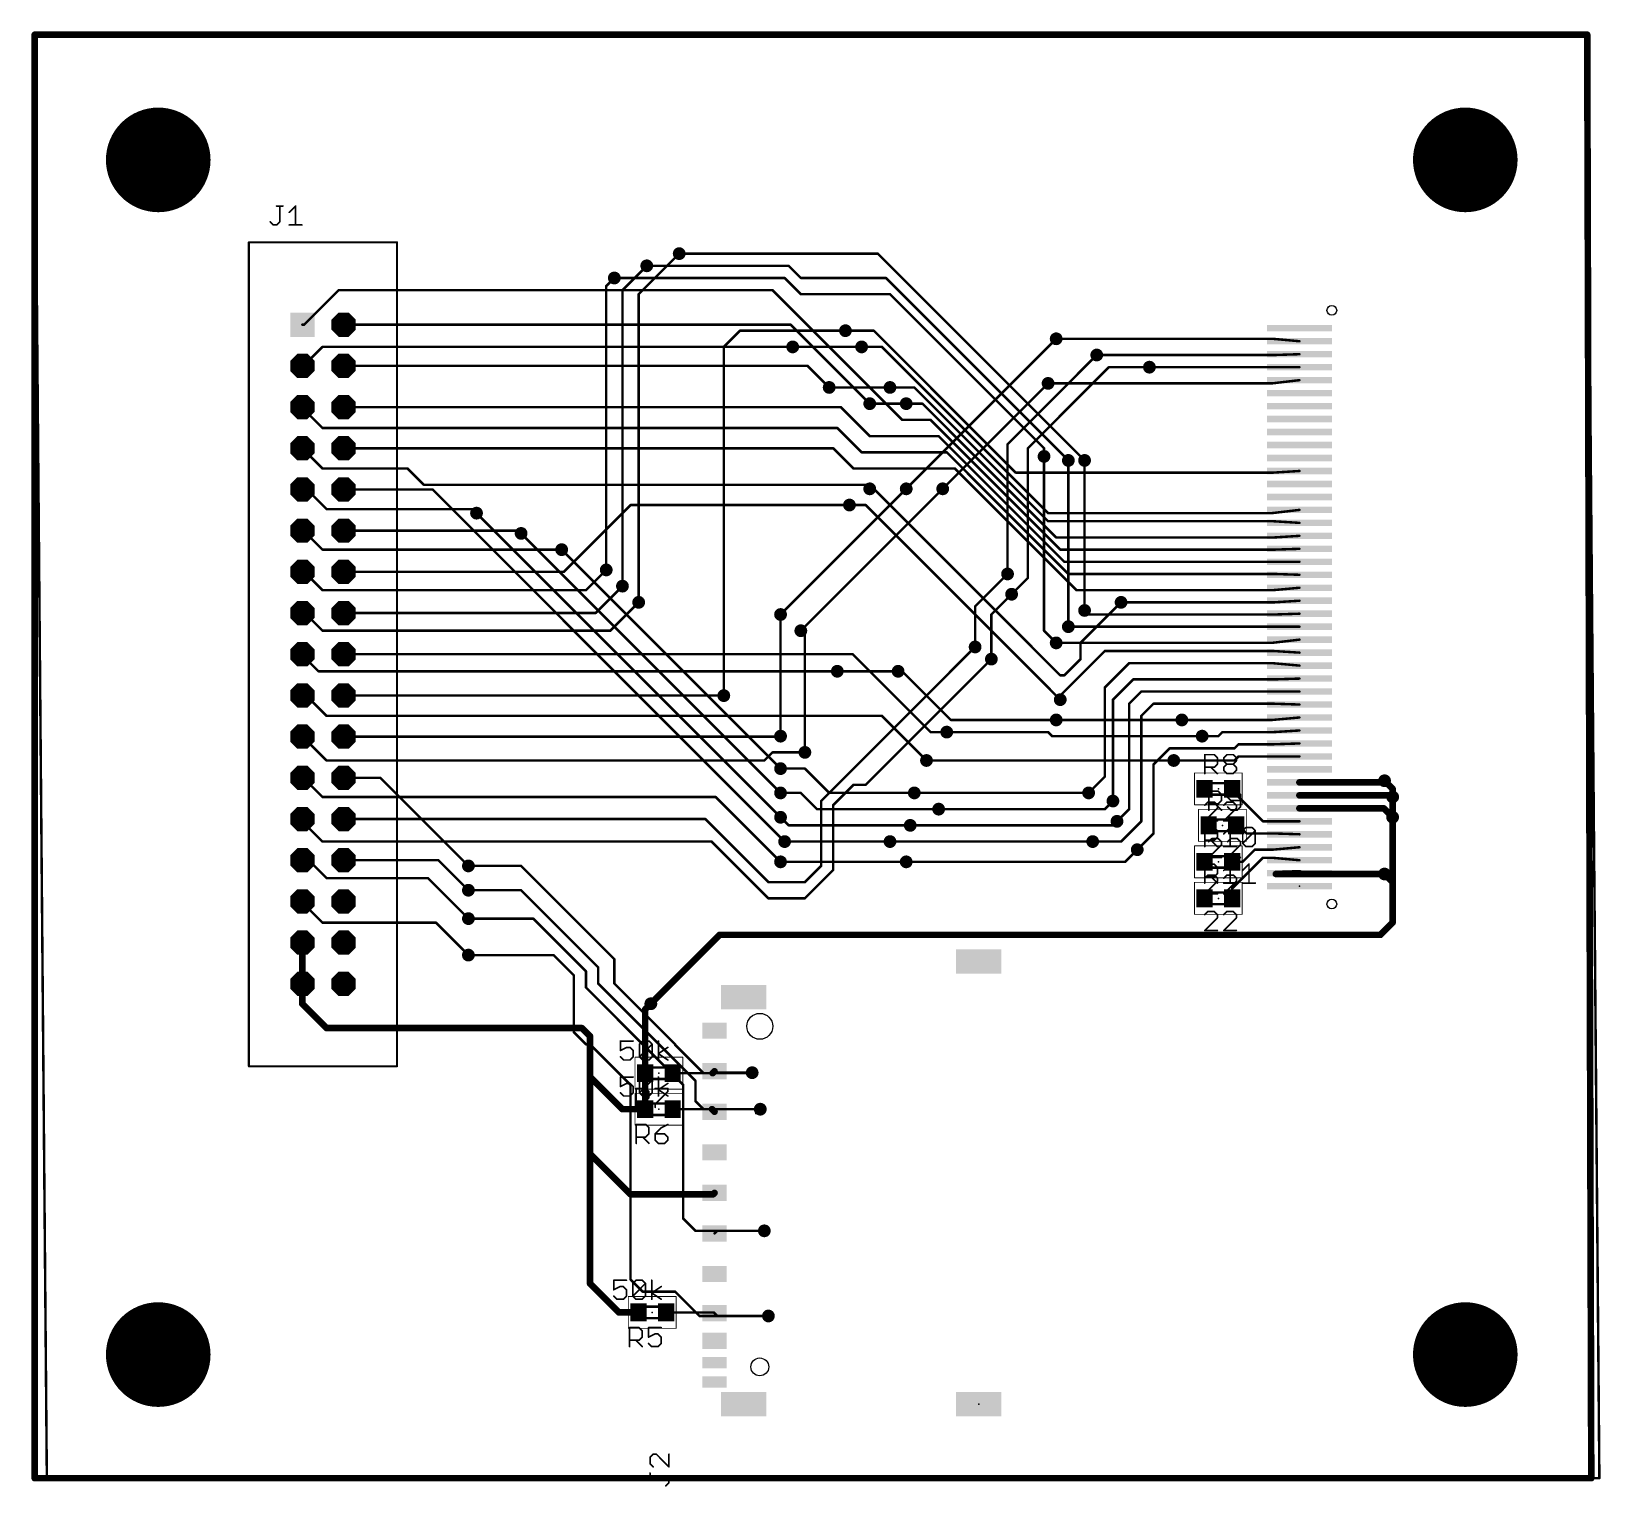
# Model space of a CAD drawing. Extents: x -0.2 to 96.6, y -0.5 to 89.2.
import ezdxf

# ---------------------------------------------------------------- set-up
doc = ezdxf.new("R2010")
doc.units = 0
for name, color, linetype in [('1', 22, 'CONTINUOUS'), ('16', 175, 'CONTINUOUS'), ('17', 82, 'CONTINUOUS'), ('18', 82, 'CONTINUOUS'), ('20', 7, 'CONTINUOUS'), ('21', 253, 'CONTINUOUS'), ('23', 7, 'CONTINUOUS'), ('25', 253, 'CONTINUOUS'), ('27', 253, 'CONTINUOUS'), ('39', 22, 'CONTINUOUS'), ('51', 253, 'CONTINUOUS')]:
    doc.layers.add(name, color=color, linetype=linetype)

# ---------------------------------------------------------------- blocks, each defined once
blk = doc.blocks.new('SQUAREP')
blk.add_solid([(-0.5, -0.5), (0.5, -0.5), (-0.5, 0.5), (0.5, 0.5)])
blk = doc.blocks.new('OCTAGONP')
at = {"const_width": 0.5}
blk.add_lwpolyline([(-0.25, -0.1036), (-0.25, 0.1036), (-0.1036, 0.25), (0.1036, 0.25), (0.25, 0.1036), (0.25, -0.1036), (0.1036, -0.25), (-0.1036, -0.25), (-0.25, -0.1036), (-0.25, 0.1036)], dxfattribs=at)
blk = doc.blocks.new('RECT')
blk.add_solid([(-0.5, -0.5), (0.5, -0.5), (-0.5, 0.5), (0.5, 0.5)])
blk = doc.blocks.new('ROUNDV')
at = {"const_width": 0.5}
blk.add_lwpolyline([(0, -0.25, 1), (0, 0.25, 1), (0, -0.25)], format="xyb", dxfattribs=at)

msp = doc.modelspace()

# ---------------------------------------------------------------- linework, layer by layer
at = {"layer": '1'}
for points, const_width in [([(0, 89), (95.75, 89)], 0.4064), ([(0, 0), (0, 89)], 0.4064), ([(95.75, 89), (96, 0)], 0.4064), ([(39.75, 75.5), (52, 75.5)], 0.1524), ([(52, 75.5), (64.75, 62.75)], 0.1524), ([(37.75, 74.75), (46.5, 74.75)], 0.1524), ([(46.5, 74.75), (47.25, 74)], 0.1524), ([(35.75, 74), (46.25, 74)], 0.1524), ([(46.25, 74), (47.25, 73)], 0.1524), ([(47.25, 74), (52.5, 74)], 0.1524), ([(52.5, 74), (63.75, 62.75)], 0.1524), ([(16.62, 71.12), (18.75, 73.25)], 0.1524), ([(18.75, 73.25), (45.5, 73.25)], 0.1524), ([(45.5, 73.25), (53.5, 65.25)], 0.1524), ([(47.25, 73), (52.75, 73)], 0.1524), ([(52.75, 73), (62.25, 63.5)], 0.1524), ([(16.51, 71.12), (16.62, 71.12)], 0.1524), ([(19.05, 71.12), (46.63, 71.12)], 0.1524), ([(46.63, 71.12), (51.5, 66.25)], 0.1524), ([(50, 70.75), (51.75, 70.75)], 0.1524), ([(51.75, 70.75), (60.5, 62)], 0.1524), ([(16.58, 68.58), (17.75, 69.75)], 0.1524), ([(17.75, 69.75), (46.75, 69.75)], 0.1524), ([(51, 69.75), (52.25, 69.75)], 0.1524), ([(52.25, 69.75), (62.5, 59.5)], 0.1524), ([(63, 70.25), (76.35, 70.25)], 0.1524), ([(76.35, 70.25), (78, 70.1)], 0.1524), ([(65.5, 69.25), (76.45, 69.25)], 0.1524), ([(76.45, 69.25), (78, 69.3)], 0.1524), ([(16.51, 68.58), (16.58, 68.58)], 0.1524), ([(19.05, 68.58), (47.67, 68.58)], 0.1524), ([(47.67, 68.58), (49, 67.25)], 0.1524), ([(68.75, 68.5), (78, 68.5)], 0.1524), ([(76.3, 67.5), (78, 67.7)], 0.1524), ([(52.75, 67.25), (54.25, 67.25)], 0.1524), ([(54.25, 67.25), (62.5, 59)], 0.1524), ([(62.5, 67.5), (76.3, 67.5)], 0.1524), ([(16.51, 66.04), (16.51, 65.99)], 0.1524), ([(16.51, 65.99), (17.75, 64.75)], 0.1524), ([(19.05, 66.04), (49.71, 66.04)], 0.1524), ([(49.71, 66.04), (51.5, 64.25)], 0.1524), ([(53.75, 66.25), (54.75, 66.25)], 0.1524), ([(54.75, 66.25), (63, 58)], 0.1524), ([(53.5, 65.25), (55.25, 65.25)], 0.1524), ([(55.25, 65.25), (63.25, 57.25)], 0.1524), ([(17.75, 64.75), (49.5, 64.75)], 0.1524), ([(49.5, 64.75), (51, 63.25)], 0.1524), ([(51.5, 64.25), (55.75, 64.25)], 0.1524), ([(55.75, 64.25), (63.5, 56.5)], 0.1524), ([(16.51, 63.5), (16.51, 63.49)], 0.1524), ([(16.51, 63.49), (17.75, 62.25)], 0.1524), ([(19.05, 63.5), (49.25, 63.5)], 0.1524), ([(49.25, 63.5), (50.5, 62.25)], 0.1524), ([(51, 63.25), (56.25, 63.25)], 0.1524), ([(56.25, 63.25), (63.75, 55.75)], 0.1524), ([(62.25, 63.5), (62.25, 63)], 0.1524), ([(17.75, 62.25), (23, 62.25)], 0.1524), ([(23, 62.25), (24, 61.25)], 0.1524), ([(50.5, 62.25), (56.75, 62.25)], 0.1524), ([(56.75, 62.25), (64.25, 54.75)], 0.1524), ([(60.5, 62), (76.4, 62)], 0.1524), ([(76.4, 62), (78, 62.1)], 0.1524), ([(16.51, 60.96), (16.79, 60.96)], 0.1524), ([(16.79, 60.96), (18, 59.75)], 0.1524), ([(24, 61.25), (51.25, 61.25)], 0.1524), ([(46, 53.25), (53.75, 61)], 0.1524), ([(47.25, 52.25), (56, 61)], 0.1524), ([(51.25, 61.25), (51.5, 61)], 0.1524), ([(32.63, 55.88), (36.75, 60)], 0.1524), ([(36.75, 60), (50.25, 60)], 0.1524), ([(18, 59.75), (27, 59.75)], 0.1524), ([(27, 59.75), (27.25, 59.5)], 0.1524), ([(62.5, 59.5), (76.3, 59.5)], 0.1524), ([(62.5, 59), (76.4, 59)], 0.1524), ([(76.3, 59.5), (78, 59.7)], 0.1524), ([(76.4, 59), (78, 58.9)], 0.1524), ([(16.51, 58.42), (16.58, 58.42)], 0.1524), ([(16.58, 58.42), (17.75, 57.25)], 0.1524), ([(19.05, 58.42), (29.83, 58.42)], 0.1524), ([(29.83, 58.42), (30, 58.25)], 0.1524), ([(63, 58), (76.4, 58)], 0.1524), ([(76.4, 58), (78, 58.1)], 0.1524), ([(17.75, 57.25), (32.5, 57.25)], 0.1524), ([(63.25, 57.25), (76.45, 57.25)], 0.1524), ([(76.45, 57.25), (78, 57.3)], 0.1524), ([(63.5, 56.5), (78, 56.5)], 0.1524), ([(16.51, 55.88), (16.62, 55.88)], 0.1524), ([(16.62, 55.88), (17.75, 54.75)], 0.1524), ([(19.05, 55.88), (32.63, 55.88)], 0.1524), ([(34, 54.75), (35.25, 56)], 0.1524), ([(58, 53.75), (60, 55.75)], 0.1524), ([(63.75, 55.75), (76.45, 55.75)], 0.1524), ([(76.45, 55.75), (78, 55.7)], 0.1524), ([(17.75, 54.75), (34, 54.75)], 0.1524), ([(34.59, 53.34), (36.25, 55)], 0.1524), ([(59, 53.25), (60.25, 54.5)], 0.1524), ([(64.25, 54.75), (76.35, 54.75)], 0.1524), ([(76.35, 54.75), (78, 54.9)], 0.1524), ([(16.51, 53.34), (16.66, 53.34)], 0.1524), ([(16.66, 53.34), (17.75, 52.25)], 0.1524), ([(19.05, 53.34), (34.59, 53.34)], 0.1524), ([(35.5, 52.25), (37.25, 54)], 0.1524), ([(58, 51.25), (58, 53.75)], 0.1524), ([(59, 50.5), (59, 53.25)], 0.1524), ([(64.75, 53.5), (65, 53.25)], 0.1524), ([(65, 53.25), (76.45, 53.25)], 0.1524), ([(67, 54), (76.4, 54)], 0.1524), ([(76.4, 54), (78, 54.1)], 0.1524), ([(76.45, 53.25), (78, 53.3)], 0.1524), ([(17.75, 52.25), (35.5, 52.25)], 0.1524), ([(63.75, 52.5), (78, 52.5)], 0.1524), ([(63, 51.5), (76.3, 51.5)], 0.1524), ([(76.3, 51.5), (78, 51.7)], 0.1524), ([(16.51, 50.8), (16.51, 50.74)], 0.1524), ([(16.51, 50.74), (17.5, 49.75)], 0.1524), ([(19.05, 50.8), (50.45, 50.8)], 0.1524), ([(50.45, 50.8), (55.25, 46)], 0.1524), ([(63.25, 48.25), (66, 51)], 0.1524), ([(66, 51), (76.4, 51)], 0.1524), ([(66, 48.75), (67.5, 50.25)], 0.1524), ([(67.5, 50.25), (76.35, 50.25)], 0.1524), ([(76.35, 50.25), (78, 50.1)], 0.1524), ([(76.4, 51), (78, 50.9)], 0.1524), ([(17.5, 49.75), (49.5, 49.75)], 0.1524), ([(53.25, 49.75), (53.5, 49.75)], 0.1524), ([(53.5, 49.75), (56.5, 46.75)], 0.1524), ([(76.45, 49.25), (78, 49.3)], 0.1524), ([(66, 43.25), (66, 48.75)], 0.1524), ([(66.5, 48), (67.75, 49.25)], 0.1524), ([(67.5, 47.75), (68.25, 48.5)], 0.1524), ([(67.75, 49.25), (76.45, 49.25)], 0.1524), ([(68.25, 48.5), (78, 48.5)], 0.1524), ([(16.51, 48.26), (16.74, 48.26)], 0.1524), ([(16.74, 48.26), (18, 47)], 0.1524), ([(19.05, 48.26), (42.49, 48.26)], 0.1524), ([(42.49, 48.26), (42.5, 48.25)], 0.1524), ([(63.25, 48), (63.25, 48.25)], 0.1524), ([(66.5, 41.75), (66.5, 48)], 0.1524), ([(67.5, 41.25), (67.5, 47.75)], 0.1524), ([(68.25, 47), (69, 47.75)], 0.1524), ([(69, 47.75), (76.45, 47.75)], 0.1524), ([(76.45, 47.75), (78, 47.7)], 0.1524), ([(18, 47), (52.25, 47)], 0.1524), ([(52.25, 47), (55, 44.25)], 0.1524), ([(56.5, 46.75), (63, 46.75)], 0.1524), ([(68.25, 40.5), (68.25, 47)], 0.1524), ([(70.75, 46.75), (76.35, 46.75)], 0.1524), ([(76.35, 46.75), (78, 46.9)], 0.1524), ([(16.51, 45.72), (16.53, 45.72)], 0.1524), ([(16.53, 45.72), (18, 44.25)], 0.1524), ([(19.05, 45.72), (45.97, 45.72)], 0.1524), ([(45.97, 45.72), (46, 45.75)], 0.1524), ([(55.25, 46), (56.25, 46)], 0.1524), ([(72, 45.75), (73, 45.75)], 0.1524), ([(73, 45.75), (73.25, 46)], 0.1524), ([(73.25, 46), (76.4, 46)], 0.1524), ([(76.4, 46), (78, 46.1)], 0.1524), ([(45, 44.25), (45.5, 44.75)], 0.1524), ([(45.5, 44.75), (47.5, 44.75)], 0.1524), ([(69, 44), (70, 45)], 0.1524), ([(70, 45), (74, 45)], 0.1524), ([(74, 45), (74.25, 45.25)], 0.1524), ([(74, 44.25), (74.25, 44.5)], 0.1524), ([(74.25, 45.25), (76.45, 45.25)], 0.1524), ([(74.25, 44.5), (78, 44.5)], 0.1524), ([(76.45, 45.25), (78, 45.3)], 0.1524), ([(18, 44.25), (45, 44.25)], 0.1524), ([(46, 43.75), (47.5, 43.75)], 0.1524), ([(47.5, 43.75), (49, 42.25)], 0.1524), ([(69, 39.75), (69, 44)], 0.1524), ([(70.25, 44.25), (74, 44.25)], 0.1524), ([(19.05, 43.18), (21.32, 43.18)], 0.1524), ([(21.32, 43.18), (26.75, 37.75)], 0.1524), ([(65, 42.25), (66, 43.25)], 0.1524), ([(78, 42.9), (83.15, 42.9)], 0.4064), ([(83.15, 42.9), (83.25, 43)], 0.4064), ([(46, 42.25), (47.25, 42.25)], 0.1524), ([(47.25, 42.25), (48.25, 41.25)], 0.1524), ([(49, 42.25), (54.25, 42.25)], 0.1524), ([(73.85, 42.5), (74, 42.25)], 0.1524), ([(74, 42.25), (75.75, 40.5)], 0.1524), ([(78, 42.1), (83.65, 42.1)], 0.4064), ([(83.65, 42.1), (83.75, 42)], 0.4064), ([(46, 40.75), (46.5, 40.25)], 0.1524), ([(48.25, 41.25), (55.75, 41.25)], 0.1524), ([(66.75, 40.5), (67.5, 41.25)], 0.1524), ([(78, 41.3), (83.2, 41.3)], 0.4064), ([(83.2, 41.3), (83.75, 40.75)], 0.4064), ([(46.5, 40.25), (54, 40.25)], 0.1524), ([(67, 39.25), (68.25, 40.5)], 0.1524), ([(68, 38.75), (69, 39.75)], 0.1524), ([(74.1, 40.25), (74.25, 40.25)], 0.1524), ([(74.25, 40.25), (74.75, 39.75)], 0.1524), ([(74.75, 39.75), (76.45, 39.75)], 0.1524), ([(75.75, 40.5), (78, 40.5)], 0.1524), ([(76.45, 39.75), (78, 39.7)], 0.1524), ([(46.25, 39.25), (52.75, 39.25)], 0.1524), ([(65.25, 39.25), (67, 39.25)], 0.1524), ([(74.5, 38), (75.25, 38.75)], 0.1524), ([(75.25, 38.75), (76.35, 38.75)], 0.1524), ([(76.35, 38.75), (78, 38.9)], 0.1524), ([(16.51, 38.1), (16.9, 38.1)], 0.1524), ([(16.9, 38.1), (18, 37)], 0.1524), ([(19.05, 38.1), (24.9, 38.1)], 0.1524), ([(24.9, 38.1), (26.75, 36.25)], 0.1524), ([(46, 38), (53.75, 38)], 0.1524), ([(73.85, 36.35), (75.75, 38.25)], 0.1524), ([(73.85, 38), (74.5, 38)], 0.1524), ([(75.75, 38.25), (76.35, 38.25)], 0.1524), ([(76.35, 38.25), (78, 38.1)], 0.1524), ([(18, 37), (24.25, 37)], 0.1524), ([(24.25, 37), (26.75, 34.5)], 0.1524), ([(76.55, 37.25), (78, 37.3)], 0.4064), ([(83.25, 37.25), (76.55, 37.25)], 0.4064), ([(73.85, 35.75), (73.85, 36.35)], 0.1524), ([(16.51, 35.56), (16.51, 35.49)], 0.1524), ([(16.51, 35.49), (17.75, 34.25)], 0.1524), ([(17.75, 34.25), (24.75, 34.25)], 0.1524), ([(24.75, 34.25), (26.75, 32.25)], 0.1524), ([(16.51, 33.01), (16.5, 33)], 0.4064), ([(16.5, 33), (16.5, 29.25)], 0.4064), ([(16.51, 33.02), (16.51, 30.48)], 0.4064), ([(16.51, 33.02), (16.51, 33.01)], 0.4064), ([(16.5, 29.25), (18, 27.75)], 0.4064), ([(37.65, 28.9), (38, 29.25)], 0.4064), ([(37.65, 24.97), (37.65, 28.9)], 0.4064), ([(18, 27.75), (33.75, 27.75)], 0.4064), ([(33.75, 27.75), (34.25, 27.25)], 0.4064), ([(34.25, 27.25), (34.25, 24.75)], 0.4064), ([(37.65, 24.97), (37.65, 22.75)], 0.4064), ([(41.81, 24.97), (41.93, 25.09)], 0.4064), ([(42.02, 25), (41.93, 25.09)], 0.1524), ([(34.25, 24.75), (34.25, 20)], 0.4064), ([(36.25, 22.75), (34.25, 24.75)], 0.4064), ([(39.35, 24.97), (41.81, 24.97)], 0.1524), ([(44.25, 25), (42.02, 25)], 0.1524), ([(37.65, 22.75), (36.25, 22.75)], 0.4064), ([(39.35, 22.75), (41.77, 22.75)], 0.1524), ([(41.77, 22.75), (41.93, 22.59)], 0.4064), ([(42.09, 22.75), (41.93, 22.59)], 0.1524), ([(44.75, 22.75), (42.09, 22.75)], 0.1524), ([(34.25, 20), (36.75, 17.5)], 0.4064), ([(34.25, 12), (34.25, 20)], 0.4064), ([(36.75, 17.5), (41.84, 17.5)], 0.4064), ([(41.84, 17.5), (41.93, 17.59)], 0.4064), ([(42.09, 15.25), (41.93, 15.09)], 0.1524), ([(45, 15.25), (42.09, 15.25)], 0.1524), ([(36.03, 10.22), (34.25, 12)], 0.4064), ([(37.24, 10.22), (36.03, 10.22)], 0.4064), ([(38.94, 10.22), (41.88, 10.22)], 0.1524), ([(41.88, 10.22), (41.93, 10.17)], 0.1524), ([(42.1, 10), (41.93, 10.17)], 0.1524), ([(45.25, 10), (42.1, 10)], 0.1524), ([(96, 0), (0, 0)], 0.4064)]:
    msp.add_lwpolyline(points, dxfattribs=dict(at, const_width=const_width))
for points, const_width in [([(0, 89.1016, 1), (0, 88.8984)], 0.2032), ([(0.1016, 89, 1), (-0.1016, 89)], 0.2032), ([(95.8516, 89.0003, 1), (95.6484, 88.9997)], 0.2032), ([(95.75, 88.8984, 1), (95.75, 89.1016)], 0.2032), ([(39.75, 75.5381, 1), (39.75, 75.4619)], 0.0762), ([(52.0269, 75.5269, 1), (51.9731, 75.4731)], 0.0762), ([(52, 75.4619, 1), (52, 75.5381)], 0.0762), ([(37.75, 74.7881, 1), (37.75, 74.7119)], 0.0762), ([(46.5269, 74.7769, 1), (46.4731, 74.7231)], 0.0762), ([(46.5, 74.7119, 1), (46.5, 74.7881)], 0.0762), ([(35.75, 74.0381, 1), (35.75, 73.9619)], 0.0762), ([(46.2769, 74.0269, 1), (46.2231, 73.9731)], 0.0762), ([(46.25, 73.9619, 1), (46.25, 74.0381)], 0.0762), ([(47.25, 74.0381, 1), (47.25, 73.9619)], 0.0762), ([(47.2231, 73.9731, 1), (47.2769, 74.0269)], 0.0762), ([(52.5269, 74.0269, 1), (52.4731, 73.9731)], 0.0762), ([(52.5, 73.9619, 1), (52.5, 74.0381)], 0.0762), ([(18.75, 73.2881, 1), (18.75, 73.2119)], 0.0762), ([(18.7769, 73.2231, 1), (18.7231, 73.2769)], 0.0762), ([(45.5269, 73.2769, 1), (45.4731, 73.2231)], 0.0762), ([(45.5, 73.2119, 1), (45.5, 73.2881)], 0.0762), ([(47.25, 73.0381, 1), (47.25, 72.9619)], 0.0762), ([(47.2231, 72.9731, 1), (47.2769, 73.0269)], 0.0762), ([(52.7769, 73.0269, 1), (52.7231, 72.9731)], 0.0762), ([(52.75, 72.9619, 1), (52.75, 73.0381)], 0.0762), ([(16.51, 71.1581, 1), (16.51, 71.0819)], 0.0762), ([(16.5931, 71.1469, 1), (16.6469, 71.0931)], 0.0762), ([(16.62, 71.0819, 1), (16.62, 71.1581)], 0.0762), ([(19.05, 71.1581, 1), (19.05, 71.0819)], 0.0762), ([(46.6569, 71.1469, 1), (46.6031, 71.0931)], 0.0762), ([(46.63, 71.0819, 1), (46.63, 71.1581)], 0.0762), ([(50, 70.7881, 1), (50, 70.7119)], 0.0762), ([(51.7769, 70.7769, 1), (51.7231, 70.7231)], 0.0762), ([(51.75, 70.7119, 1), (51.75, 70.7881)], 0.0762), ([(17.75, 69.7881, 1), (17.75, 69.7119)], 0.0762), ([(17.7769, 69.7231, 1), (17.7231, 69.7769)], 0.0762), ([(46.75, 69.7119, 1), (46.75, 69.7881)], 0.0762), ([(51, 69.7881, 1), (51, 69.7119)], 0.0762), ([(52.2769, 69.7769, 1), (52.2231, 69.7231)], 0.0762), ([(52.25, 69.7119, 1), (52.25, 69.7881)], 0.0762), ([(63, 70.2881, 1), (63, 70.2119)], 0.0762), ([(76.3534, 70.2879, 1), (76.3466, 70.2121)], 0.0762), ([(76.35, 70.2119, 1), (76.35, 70.2881)], 0.0762), ([(77.9966, 70.0621, 1), (78.0034, 70.1379)], 0.0762), ([(65.5, 69.2881, 1), (65.5, 69.2119)], 0.0762), ([(76.4488, 69.2881, 1), (76.4512, 69.2119)], 0.0762), ([(76.45, 69.2119, 1), (76.45, 69.2881)], 0.0762), ([(78.0012, 69.2619, 1), (77.9988, 69.3381)], 0.0762), ([(16.51, 68.6181, 1), (16.51, 68.5419)], 0.0762), ([(16.5531, 68.6069, 1), (16.6069, 68.5531)], 0.0762), ([(16.58, 68.5419, 1), (16.58, 68.6181)], 0.0762), ([(19.05, 68.6181, 1), (19.05, 68.5419)], 0.0762), ([(47.6969, 68.6069, 1), (47.6431, 68.5531)], 0.0762), ([(47.67, 68.5419, 1), (47.67, 68.6181)], 0.0762), ([(68.75, 68.5381, 1), (68.75, 68.4619)], 0.0762), ([(78.0045, 67.6622, 1), (77.9955, 67.7378)], 0.0762), ([(78, 68.4619, 1), (78, 68.5381)], 0.0762), ([(48.9731, 67.2231, 1), (49.0269, 67.2769)], 0.0762), ([(52.75, 67.2881, 1), (52.75, 67.2119)], 0.0762), ([(54.2769, 67.2769, 1), (54.2231, 67.2231)], 0.0762), ([(54.25, 67.2119, 1), (54.25, 67.2881)], 0.0762), ([(62.5, 67.5381, 1), (62.5, 67.4619)], 0.0762), ([(76.2955, 67.5378, 1), (76.3045, 67.4622)], 0.0762), ([(76.3, 67.4619, 1), (76.3, 67.5381)], 0.0762), ([(16.5481, 66.04, 1), (16.4719, 66.04)], 0.0762), ([(16.4719, 65.99, 1), (16.5481, 65.99)], 0.0762), ([(16.5369, 66.0169, 1), (16.4831, 65.9631)], 0.0762), ([(19.05, 66.0781, 1), (19.05, 66.0019)], 0.0762), ([(49.7369, 66.0669, 1), (49.6831, 66.0131)], 0.0762), ([(49.71, 66.0019, 1), (49.71, 66.0781)], 0.0762), ([(51.4731, 66.2231, 1), (51.5269, 66.2769)], 0.0762), ([(53.75, 66.2881, 1), (53.75, 66.2119)], 0.0762), ([(54.7769, 66.2769, 1), (54.7231, 66.2231)], 0.0762), ([(54.75, 66.2119, 1), (54.75, 66.2881)], 0.0762), ([(53.5, 65.2881, 1), (53.5, 65.2119)], 0.0762), ([(53.4731, 65.2231, 1), (53.5269, 65.2769)], 0.0762), ([(55.2769, 65.2769, 1), (55.2231, 65.2231)], 0.0762), ([(55.25, 65.2119, 1), (55.25, 65.2881)], 0.0762), ([(17.75, 64.7881, 1), (17.75, 64.7119)], 0.0762), ([(17.7231, 64.7231, 1), (17.7769, 64.7769)], 0.0762), ([(49.5269, 64.7769, 1), (49.4731, 64.7231)], 0.0762), ([(49.5, 64.7119, 1), (49.5, 64.7881)], 0.0762), ([(51.5, 64.2881, 1), (51.5, 64.2119)], 0.0762), ([(51.4731, 64.2231, 1), (51.5269, 64.2769)], 0.0762), ([(55.7769, 64.2769, 1), (55.7231, 64.2231)], 0.0762), ([(55.75, 64.2119, 1), (55.75, 64.2881)], 0.0762), ([(16.5481, 63.5, 1), (16.4719, 63.5)], 0.0762), ([(16.4719, 63.49, 1), (16.5481, 63.49)], 0.0762), ([(16.5369, 63.5169, 1), (16.4831, 63.4631)], 0.0762), ([(19.05, 63.5381, 1), (19.05, 63.4619)], 0.0762), ([(49.2769, 63.5269, 1), (49.2231, 63.4731)], 0.0762), ([(49.25, 63.4619, 1), (49.25, 63.5381)], 0.0762), ([(51, 63.2881, 1), (51, 63.2119)], 0.0762), ([(50.9731, 63.2231, 1), (51.0269, 63.2769)], 0.0762), ([(56.2769, 63.2769, 1), (56.2231, 63.2231)], 0.0762), ([(56.25, 63.2119, 1), (56.25, 63.2881)], 0.0762), ([(62.2881, 63.5, 1), (62.2119, 63.5)], 0.0762), ([(62.2119, 63, 1), (62.2881, 63)], 0.0762), ([(62.2231, 63.4731, 1), (62.2769, 63.5269)], 0.0762), ([(17.75, 62.2881, 1), (17.75, 62.2119)], 0.0762), ([(17.7231, 62.2231, 1), (17.7769, 62.2769)], 0.0762), ([(23.0269, 62.2769, 1), (22.9731, 62.2231)], 0.0762), ([(23, 62.2119, 1), (23, 62.2881)], 0.0762), ([(50.5, 62.2881, 1), (50.5, 62.2119)], 0.0762), ([(50.4731, 62.2231, 1), (50.5269, 62.2769)], 0.0762), ([(56.7769, 62.2769, 1), (56.7231, 62.2231)], 0.0762), ([(56.75, 62.2119, 1), (56.75, 62.2881)], 0.0762), ([(60.5, 62.0381, 1), (60.5, 61.9619)], 0.0762), ([(60.4731, 61.9731, 1), (60.5269, 62.0269)], 0.0762), ([(63.7231, 62.7231, 1), (63.7769, 62.7769)], 0.0762), ([(64.7231, 62.7231, 1), (64.7769, 62.7769)], 0.0762), ([(76.3976, 62.038, 1), (76.4024, 61.962)], 0.0762), ([(76.4, 61.9619, 1), (76.4, 62.0381)], 0.0762), ([(78.0024, 62.062, 1), (77.9976, 62.138)], 0.0762), ([(16.51, 60.9981, 1), (16.51, 60.9219)], 0.0762), ([(16.8169, 60.9869, 1), (16.7631, 60.9331)], 0.0762), ([(16.79, 60.9219, 1), (16.79, 60.9981)], 0.0762), ([(24, 61.2881, 1), (24, 61.2119)], 0.0762), ([(23.9731, 61.2231, 1), (24.0269, 61.2769)], 0.0762), ([(51.2769, 61.2769, 1), (51.2231, 61.2231)], 0.0762), ([(51.25, 61.2119, 1), (51.25, 61.2881)], 0.0762), ([(51.4731, 60.9731, 1), (51.5269, 61.0269)], 0.0762), ([(53.7769, 60.9731, 1), (53.7231, 61.0269)], 0.0762), ([(56.0269, 60.9731, 1), (55.9731, 61.0269)], 0.0762), ([(36.75, 60.0381, 1), (36.75, 59.9619)], 0.0762), ([(36.7769, 59.9731, 1), (36.7231, 60.0269)], 0.0762), ([(50.25, 59.9619, 1), (50.25, 60.0381)], 0.0762), ([(18, 59.7881, 1), (18, 59.7119)], 0.0762), ([(17.9731, 59.7231, 1), (18.0269, 59.7769)], 0.0762), ([(27.0269, 59.7769, 1), (26.9731, 59.7231)], 0.0762), ([(27, 59.7119, 1), (27, 59.7881)], 0.0762), ([(27.2231, 59.4731, 1), (27.2769, 59.5269)], 0.0762), ([(62.5, 59.5381, 1), (62.5, 59.4619)], 0.0762), ([(62.5, 59.0381, 1), (62.5, 58.9619)], 0.0762), ([(62.4731, 59.4731, 1), (62.5269, 59.5269)], 0.0762), ([(62.4731, 58.9731, 1), (62.5269, 59.0269)], 0.0762), ([(76.2955, 59.5378, 1), (76.3045, 59.4622)], 0.0762), ([(76.3, 59.4619, 1), (76.3, 59.5381)], 0.0762), ([(76.4024, 59.038, 1), (76.3976, 58.962)], 0.0762), ([(76.4, 58.9619, 1), (76.4, 59.0381)], 0.0762), ([(78.0045, 59.6622, 1), (77.9955, 59.7378)], 0.0762), ([(16.51, 58.4581, 1), (16.51, 58.3819)], 0.0762), ([(16.6069, 58.4469, 1), (16.5531, 58.3931)], 0.0762), ([(16.58, 58.3819, 1), (16.58, 58.4581)], 0.0762), ([(19.05, 58.4581, 1), (19.05, 58.3819)], 0.0762), ([(29.8569, 58.4469, 1), (29.8031, 58.3931)], 0.0762), ([(29.83, 58.3819, 1), (29.83, 58.4581)], 0.0762), ([(29.9731, 58.2231, 1), (30.0269, 58.2769)], 0.0762), ([(63, 58.0381, 1), (63, 57.9619)], 0.0762), ([(76.3976, 58.038, 1), (76.4024, 57.962)], 0.0762), ([(76.4, 57.9619, 1), (76.4, 58.0381)], 0.0762), ([(77.9976, 58.862, 1), (78.0024, 58.938)], 0.0762), ([(78.0024, 58.062, 1), (77.9976, 58.138)], 0.0762), ([(17.75, 57.2881, 1), (17.75, 57.2119)], 0.0762), ([(17.7231, 57.2231, 1), (17.7769, 57.2769)], 0.0762), ([(32.5, 57.2119, 1), (32.5, 57.2881)], 0.0762), ([(62.9731, 57.9731, 1), (63.0269, 58.0269)], 0.0762), ([(63.25, 57.2881, 1), (63.25, 57.2119)], 0.0762), ([(63.2231, 57.2231, 1), (63.2769, 57.2769)], 0.0762), ([(76.4488, 57.2881, 1), (76.4512, 57.2119)], 0.0762), ([(76.45, 57.2119, 1), (76.45, 57.2881)], 0.0762), ([(78.0012, 57.2619, 1), (77.9988, 57.3381)], 0.0762), ([(63.5, 56.5381, 1), (63.5, 56.4619)], 0.0762), ([(63.4731, 56.4731, 1), (63.5269, 56.5269)], 0.0762), ([(78, 56.4619, 1), (78, 56.5381)], 0.0762), ([(16.51, 55.9181, 1), (16.51, 55.8419)], 0.0762), ([(16.6469, 55.9069, 1), (16.5931, 55.8531)], 0.0762), ([(16.62, 55.8419, 1), (16.62, 55.9181)], 0.0762), ([(19.05, 55.9181, 1), (19.05, 55.8419)], 0.0762), ([(32.6031, 55.9069, 1), (32.6569, 55.8531)], 0.0762), ([(32.63, 55.8419, 1), (32.63, 55.9181)], 0.0762), ([(35.2769, 55.9731, 1), (35.2231, 56.0269)], 0.0762), ([(60.0269, 55.7231, 1), (59.9731, 55.7769)], 0.0762), ([(63.75, 55.7881, 1), (63.75, 55.7119)], 0.0762), ([(63.7231, 55.7231, 1), (63.7769, 55.7769)], 0.0762), ([(76.4512, 55.7881, 1), (76.4488, 55.7119)], 0.0762), ([(76.45, 55.7119, 1), (76.45, 55.7881)], 0.0762), ([(77.9988, 55.6619, 1), (78.0012, 55.7381)], 0.0762), ([(17.75, 54.7881, 1), (17.75, 54.7119)], 0.0762), ([(17.7231, 54.7231, 1), (17.7769, 54.7769)], 0.0762), ([(33.9731, 54.7769, 1), (34.0269, 54.7231)], 0.0762), ([(34, 54.7119, 1), (34, 54.7881)], 0.0762), ([(36.2769, 54.9731, 1), (36.2231, 55.0269)], 0.0762), ([(60.2769, 54.4731, 1), (60.2231, 54.5269)], 0.0762), ([(64.25, 54.7881, 1), (64.25, 54.7119)], 0.0762), ([(64.2231, 54.7231, 1), (64.2769, 54.7769)], 0.0762), ([(76.3466, 54.7879, 1), (76.3534, 54.7121)], 0.0762), ([(76.35, 54.7119, 1), (76.35, 54.7881)], 0.0762), ([(78.0034, 54.8621, 1), (77.9966, 54.9379)], 0.0762), ([(16.51, 53.3781, 1), (16.51, 53.3019)], 0.0762), ([(16.6869, 53.3669, 1), (16.6331, 53.3131)], 0.0762), ([(16.66, 53.3019, 1), (16.66, 53.3781)], 0.0762), ([(19.05, 53.3781, 1), (19.05, 53.3019)], 0.0762), ([(34.5631, 53.3669, 1), (34.6169, 53.3131)], 0.0762), ([(34.59, 53.3019, 1), (34.59, 53.3781)], 0.0762), ([(37.2769, 53.9731, 1), (37.2231, 54.0269)], 0.0762), ([(45.9731, 53.2769, 1), (46.0269, 53.2231)], 0.0762), ([(58.0381, 53.75, 1), (57.9619, 53.75)], 0.0762), ([(57.9731, 53.7769, 1), (58.0269, 53.7231)], 0.0762), ([(59.0381, 53.25, 1), (58.9619, 53.25)], 0.0762), ([(58.9731, 53.2769, 1), (59.0269, 53.2231)], 0.0762), ([(64.7769, 53.5269, 1), (64.7231, 53.4731)], 0.0762), ([(65, 53.2881, 1), (65, 53.2119)], 0.0762), ([(64.9731, 53.2231, 1), (65.0269, 53.2769)], 0.0762), ([(67, 54.0381, 1), (67, 53.9619)], 0.0762), ([(76.3976, 54.038, 1), (76.4024, 53.962)], 0.0762), ([(76.4, 53.9619, 1), (76.4, 54.0381)], 0.0762), ([(76.4488, 53.2881, 1), (76.4512, 53.2119)], 0.0762), ([(76.45, 53.2119, 1), (76.45, 53.2881)], 0.0762), ([(78.0024, 54.062, 1), (77.9976, 54.138)], 0.0762), ([(78.0012, 53.2619, 1), (77.9988, 53.3381)], 0.0762), ([(17.75, 52.2881, 1), (17.75, 52.2119)], 0.0762), ([(17.7231, 52.2231, 1), (17.7769, 52.2769)], 0.0762), ([(35.4731, 52.2769, 1), (35.5269, 52.2231)], 0.0762), ([(35.5, 52.2119, 1), (35.5, 52.2881)], 0.0762), ([(47.2231, 52.2769, 1), (47.2769, 52.2231)], 0.0762), ([(63.75, 52.5381, 1), (63.75, 52.4619)], 0.0762), ([(78, 52.4619, 1), (78, 52.5381)], 0.0762), ([(63, 51.5381, 1), (63, 51.4619)], 0.0762), ([(76.2955, 51.5378, 1), (76.3045, 51.4622)], 0.0762), ([(76.3, 51.4619, 1), (76.3, 51.5381)], 0.0762), ([(78.0045, 51.6622, 1), (77.9955, 51.7378)], 0.0762), ([(16.5481, 50.8, 1), (16.4719, 50.8)], 0.0762), ([(16.4719, 50.74, 1), (16.5481, 50.74)], 0.0762), ([(16.5369, 50.7669, 1), (16.4831, 50.7131)], 0.0762), ([(19.05, 50.8381, 1), (19.05, 50.7619)], 0.0762), ([(50.4769, 50.8269, 1), (50.4231, 50.7731)], 0.0762), ([(50.45, 50.7619, 1), (50.45, 50.8381)], 0.0762), ([(57.9619, 51.25, 1), (58.0381, 51.25)], 0.0762), ([(58.9619, 50.5, 1), (59.0381, 50.5)], 0.0762), ([(66, 51.0381, 1), (66, 50.9619)], 0.0762), ([(66.0269, 50.9731, 1), (65.9731, 51.0269)], 0.0762), ([(67.5, 50.2881, 1), (67.5, 50.2119)], 0.0762), ([(67.5269, 50.2231, 1), (67.4731, 50.2769)], 0.0762), ([(76.3534, 50.2879, 1), (76.3466, 50.2121)], 0.0762), ([(76.35, 50.2119, 1), (76.35, 50.2881)], 0.0762), ([(76.4024, 51.038, 1), (76.3976, 50.962)], 0.0762), ([(76.4, 50.9619, 1), (76.4, 51.0381)], 0.0762), ([(77.9976, 50.862, 1), (78.0024, 50.938)], 0.0762), ([(17.5, 49.7881, 1), (17.5, 49.7119)], 0.0762), ([(17.4731, 49.7231, 1), (17.5269, 49.7769)], 0.0762), ([(49.5, 49.7119, 1), (49.5, 49.7881)], 0.0762), ([(53.25, 49.7881, 1), (53.25, 49.7119)], 0.0762), ([(53.5269, 49.7769, 1), (53.4731, 49.7231)], 0.0762), ([(53.5, 49.7119, 1), (53.5, 49.7881)], 0.0762), ([(77.9966, 50.0621, 1), (78.0034, 50.1379)], 0.0762), ([(78.0012, 49.2619, 1), (77.9988, 49.3381)], 0.0762), ([(66.0381, 48.75, 1), (65.9619, 48.75)], 0.0762), ([(65.9731, 48.7769, 1), (66.0269, 48.7231)], 0.0762), ([(67.75, 49.2881, 1), (67.75, 49.2119)], 0.0762), ([(67.7769, 49.2231, 1), (67.7231, 49.2769)], 0.0762), ([(68.25, 48.5381, 1), (68.25, 48.4619)], 0.0762), ([(68.2769, 48.4731, 1), (68.2231, 48.5269)], 0.0762), ([(76.4488, 49.2881, 1), (76.4512, 49.2119)], 0.0762), ([(76.45, 49.2119, 1), (76.45, 49.2881)], 0.0762), ([(78, 48.4619, 1), (78, 48.5381)], 0.0762), ([(16.51, 48.2981, 1), (16.51, 48.2219)], 0.0762), ([(16.7669, 48.2869, 1), (16.7131, 48.2331)], 0.0762), ([(16.74, 48.2219, 1), (16.74, 48.2981)], 0.0762), ([(19.05, 48.2981, 1), (19.05, 48.2219)], 0.0762), ([(42.5169, 48.2869, 1), (42.4631, 48.2331)], 0.0762), ([(42.4731, 48.2231, 1), (42.5269, 48.2769)], 0.0762), ([(42.49, 48.2219, 1), (42.49, 48.2981)], 0.0762), ([(63.2881, 48.25, 1), (63.2119, 48.25)], 0.0762), ([(63.2119, 48, 1), (63.2881, 48)], 0.0762), ([(63.2231, 48.2769, 1), (63.2769, 48.2231)], 0.0762), ([(66.5381, 48, 1), (66.4619, 48)], 0.0762), ([(66.4731, 48.0269, 1), (66.5269, 47.9731)], 0.0762), ([(67.5381, 47.75, 1), (67.4619, 47.75)], 0.0762), ([(67.4731, 47.7769, 1), (67.5269, 47.7231)], 0.0762), ([(69, 47.7881, 1), (69, 47.7119)], 0.0762), ([(69.0269, 47.7231, 1), (68.9731, 47.7769)], 0.0762), ([(76.4512, 47.7881, 1), (76.4488, 47.7119)], 0.0762), ([(76.45, 47.7119, 1), (76.45, 47.7881)], 0.0762), ([(77.9988, 47.6619, 1), (78.0012, 47.7381)], 0.0762), ([(18, 47.0381, 1), (18, 46.9619)], 0.0762), ([(17.9731, 46.9731, 1), (18.0269, 47.0269)], 0.0762), ([(52.2769, 47.0269, 1), (52.2231, 46.9731)], 0.0762), ([(52.25, 46.9619, 1), (52.25, 47.0381)], 0.0762), ([(56.5, 46.7881, 1), (56.5, 46.7119)], 0.0762), ([(56.4731, 46.7231, 1), (56.5269, 46.7769)], 0.0762), ([(63, 46.7119, 1), (63, 46.7881)], 0.0762), ([(68.2881, 47, 1), (68.2119, 47)], 0.0762), ([(68.2231, 47.0269, 1), (68.2769, 46.9731)], 0.0762), ([(70.75, 46.7881, 1), (70.75, 46.7119)], 0.0762), ([(76.3466, 46.7879, 1), (76.3534, 46.7121)], 0.0762), ([(76.35, 46.7119, 1), (76.35, 46.7881)], 0.0762), ([(78.0034, 46.8621, 1), (77.9966, 46.9379)], 0.0762), ([(16.51, 45.7581, 1), (16.51, 45.6819)], 0.0762), ([(16.5569, 45.7469, 1), (16.5031, 45.6931)], 0.0762), ([(16.53, 45.6819, 1), (16.53, 45.7581)], 0.0762), ([(19.05, 45.7581, 1), (19.05, 45.6819)], 0.0762), ([(45.9431, 45.7469, 1), (45.9969, 45.6931)], 0.0762), ([(45.97, 45.6819, 1), (45.97, 45.7581)], 0.0762), ([(46.0269, 45.7231, 1), (45.9731, 45.7769)], 0.0762), ([(55.25, 46.0381, 1), (55.25, 45.9619)], 0.0762), ([(55.2231, 45.9731, 1), (55.2769, 46.0269)], 0.0762), ([(56.25, 45.9619, 1), (56.25, 46.0381)], 0.0762), ([(72, 45.7881, 1), (72, 45.7119)], 0.0762), ([(72.9731, 45.7769, 1), (73.0269, 45.7231)], 0.0762), ([(73, 45.7119, 1), (73, 45.7881)], 0.0762), ([(73.25, 46.0381, 1), (73.25, 45.9619)], 0.0762), ([(73.2769, 45.9731, 1), (73.2231, 46.0269)], 0.0762), ([(76.3976, 46.038, 1), (76.4024, 45.962)], 0.0762), ([(76.4, 45.9619, 1), (76.4, 46.0381)], 0.0762), ([(78.0024, 46.062, 1), (77.9976, 46.138)], 0.0762), ([(45.5, 44.7881, 1), (45.5, 44.7119)], 0.0762), ([(45.5269, 44.7231, 1), (45.4731, 44.7769)], 0.0762), ([(47.5, 44.7119, 1), (47.5, 44.7881)], 0.0762), ([(70, 45.0381, 1), (70, 44.9619)], 0.0762), ([(70.0269, 44.9731, 1), (69.9731, 45.0269)], 0.0762), ([(73.9731, 45.0269, 1), (74.0269, 44.9731)], 0.0762), ([(74, 44.9619, 1), (74, 45.0381)], 0.0762), ([(74.25, 45.2881, 1), (74.25, 45.2119)], 0.0762), ([(74.25, 44.5381, 1), (74.25, 44.4619)], 0.0762), ([(74.2769, 45.2231, 1), (74.2231, 45.2769)], 0.0762), ([(74.2769, 44.4731, 1), (74.2231, 44.5269)], 0.0762), ([(76.4488, 45.2881, 1), (76.4512, 45.2119)], 0.0762), ([(76.45, 45.2119, 1), (76.45, 45.2881)], 0.0762), ([(78.0012, 45.2619, 1), (77.9988, 45.3381)], 0.0762), ([(78, 44.4619, 1), (78, 44.5381)], 0.0762), ([(18, 44.2881, 1), (18, 44.2119)], 0.0762), ([(17.9731, 44.2231, 1), (18.0269, 44.2769)], 0.0762), ([(44.9731, 44.2769, 1), (45.0269, 44.2231)], 0.0762), ([(45, 44.2119, 1), (45, 44.2881)], 0.0762), ([(46, 43.7881, 1), (46, 43.7119)], 0.0762), ([(47.5269, 43.7769, 1), (47.4731, 43.7231)], 0.0762), ([(47.5, 43.7119, 1), (47.5, 43.7881)], 0.0762), ([(54.9731, 44.2231, 1), (55.0269, 44.2769)], 0.0762), ([(69.0381, 44, 1), (68.9619, 44)], 0.0762), ([(68.9731, 44.0269, 1), (69.0269, 43.9731)], 0.0762), ([(70.25, 44.2881, 1), (70.25, 44.2119)], 0.0762), ([(73.9731, 44.2769, 1), (74.0269, 44.2231)], 0.0762), ([(74, 44.2119, 1), (74, 44.2881)], 0.0762), ([(19.05, 43.2181, 1), (19.05, 43.1419)], 0.0762), ([(21.3469, 43.2069, 1), (21.2931, 43.1531)], 0.0762), ([(21.32, 43.1419, 1), (21.32, 43.2181)], 0.0762), ([(65.9619, 43.25, 1), (66.0381, 43.25)], 0.0762), ([(66.0269, 43.2231, 1), (65.9731, 43.2769)], 0.0762), ([(78, 43.0016, 1), (78, 42.7984)], 0.2032), ([(83.0782, 42.9718, 1), (83.2218, 42.8282)], 0.2032), ([(83.15, 42.7984, 1), (83.15, 43.0016)], 0.2032), ([(83.3218, 42.9282, 1), (83.1782, 43.0718)], 0.2032), ([(46, 42.2881, 1), (46, 42.2119)], 0.0762), ([(47.2769, 42.2769, 1), (47.2231, 42.2231)], 0.0762), ([(47.25, 42.2119, 1), (47.25, 42.2881)], 0.0762), ([(49, 42.2881, 1), (49, 42.2119)], 0.0762), ([(48.9731, 42.2231, 1), (49.0269, 42.2769)], 0.0762), ([(54.25, 42.2119, 1), (54.25, 42.2881)], 0.0762), ([(64.9731, 42.2769, 1), (65.0269, 42.2231)], 0.0762), ([(66.4619, 41.75, 1), (66.5381, 41.75)], 0.0762), ([(73.8827, 42.5196, 1), (73.8173, 42.4804)], 0.0762), ([(74.0269, 42.2769, 1), (73.9731, 42.2231)], 0.0762), ([(73.9673, 42.2304, 1), (74.0327, 42.2696)], 0.0762), ([(78, 42.2016, 1), (78, 41.9984)], 0.2032), ([(83.7218, 42.1718, 1), (83.5782, 42.0282)], 0.2032), ([(83.65, 41.9984, 1), (83.65, 42.2016)], 0.2032), ([(83.6782, 41.9282, 1), (83.8218, 42.0718)], 0.2032), ([(46.0269, 40.7769, 1), (45.9731, 40.7231)], 0.0762), ([(48.25, 41.2881, 1), (48.25, 41.2119)], 0.0762), ([(48.2231, 41.2231, 1), (48.2769, 41.2769)], 0.0762), ([(55.75, 41.2119, 1), (55.75, 41.2881)], 0.0762), ([(67.4619, 41.25, 1), (67.5381, 41.25)], 0.0762), ([(67.5269, 41.2231, 1), (67.4731, 41.2769)], 0.0762), ([(78, 41.4016, 1), (78, 41.1984)], 0.2032), ([(83.2718, 41.3718, 1), (83.1282, 41.2282)], 0.2032), ([(83.2, 41.1984, 1), (83.2, 41.4016)], 0.2032), ([(83.6782, 40.6782, 1), (83.8218, 40.8218)], 0.2032), ([(46.5, 40.2881, 1), (46.5, 40.2119)], 0.0762), ([(46.4731, 40.2231, 1), (46.5269, 40.2769)], 0.0762), ([(54, 40.2119, 1), (54, 40.2881)], 0.0762), ([(66.7231, 40.5269, 1), (66.7769, 40.4731)], 0.0762), ([(68.2119, 40.5, 1), (68.2881, 40.5)], 0.0762), ([(68.2769, 40.4731, 1), (68.2231, 40.5269)], 0.0762), ([(68.9619, 39.75, 1), (69.0381, 39.75)], 0.0762), ([(69.0269, 39.7231, 1), (68.9731, 39.7769)], 0.0762), ([(74.1, 40.2881, 1), (74.1, 40.2119)], 0.0762), ([(74.2769, 40.2769, 1), (74.2231, 40.2231)], 0.0762), ([(74.25, 40.2119, 1), (74.25, 40.2881)], 0.0762), ([(74.75, 39.7881, 1), (74.75, 39.7119)], 0.0762), ([(74.7231, 39.7231, 1), (74.7769, 39.7769)], 0.0762), ([(75.75, 40.5381, 1), (75.75, 40.4619)], 0.0762), ([(75.7231, 40.4731, 1), (75.7769, 40.5269)], 0.0762), ([(76.4512, 39.7881, 1), (76.4488, 39.7119)], 0.0762), ([(76.45, 39.7119, 1), (76.45, 39.7881)], 0.0762), ([(77.9988, 39.6619, 1), (78.0012, 39.7381)], 0.0762), ([(78, 40.4619, 1), (78, 40.5381)], 0.0762), ([(46.25, 39.2881, 1), (46.25, 39.2119)], 0.0762), ([(52.75, 39.2119, 1), (52.75, 39.2881)], 0.0762), ([(65.25, 39.2881, 1), (65.25, 39.2119)], 0.0762), ([(66.9731, 39.2769, 1), (67.0269, 39.2231)], 0.0762), ([(67, 39.2119, 1), (67, 39.2881)], 0.0762), ([(67.9731, 38.7769, 1), (68.0269, 38.7231)], 0.0762), ([(75.25, 38.7881, 1), (75.25, 38.7119)], 0.0762), ([(75.2769, 38.7231, 1), (75.2231, 38.7769)], 0.0762), ([(76.3466, 38.7879, 1), (76.3534, 38.7121)], 0.0762), ([(76.35, 38.7119, 1), (76.35, 38.7881)], 0.0762), ([(78.0034, 38.8621, 1), (77.9966, 38.9379)], 0.0762), ([(16.51, 38.1381, 1), (16.51, 38.0619)], 0.0762), ([(16.9269, 38.1269, 1), (16.8731, 38.0731)], 0.0762), ([(16.9, 38.0619, 1), (16.9, 38.1381)], 0.0762), ([(19.05, 38.1381, 1), (19.05, 38.0619)], 0.0762), ([(24.9269, 38.1269, 1), (24.8731, 38.0731)], 0.0762), ([(24.9, 38.0619, 1), (24.9, 38.1381)], 0.0762), ([(26.7231, 37.7231, 1), (26.7769, 37.7769)], 0.0762), ([(46, 38.0381, 1), (46, 37.9619)], 0.0762), ([(53.75, 37.9619, 1), (53.75, 38.0381)], 0.0762), ([(73.85, 38.0381, 1), (73.85, 37.9619)], 0.0762), ([(74.4731, 38.0269, 1), (74.5269, 37.9731)], 0.0762), ([(74.5, 37.9619, 1), (74.5, 38.0381)], 0.0762), ([(75.75, 38.2881, 1), (75.75, 38.2119)], 0.0762), ([(75.7769, 38.2231, 1), (75.7231, 38.2769)], 0.0762), ([(76.3534, 38.2879, 1), (76.3466, 38.2121)], 0.0762), ([(76.35, 38.2119, 1), (76.35, 38.2881)], 0.0762), ([(77.9966, 38.0621, 1), (78.0034, 38.1379)], 0.0762), ([(18, 37.0381, 1), (18, 36.9619)], 0.0762), ([(17.9731, 36.9731, 1), (18.0269, 37.0269)], 0.0762), ([(24.2769, 37.0269, 1), (24.2231, 36.9731)], 0.0762), ([(24.25, 36.9619, 1), (24.25, 37.0381)], 0.0762), ([(76.55, 37.3516, 1), (76.55, 37.1484)], 0.2032), ([(76.5465, 37.3515, 1), (76.5535, 37.1485)], 0.2032), ([(78.0035, 37.1985, 1), (77.9965, 37.4015)], 0.2032), ([(83.25, 37.1484, 1), (83.25, 37.3516)], 0.2032), ([(26.7231, 36.2231, 1), (26.7769, 36.2769)], 0.0762), ([(73.8881, 36.35, 1), (73.8119, 36.35)], 0.0762), ([(73.8231, 36.3769, 1), (73.8769, 36.3231)], 0.0762), ([(16.5481, 35.56, 1), (16.4719, 35.56)], 0.0762), ([(16.4719, 35.49, 1), (16.5481, 35.49)], 0.0762), ([(16.5369, 35.5169, 1), (16.4831, 35.4631)], 0.0762), ([(73.8119, 35.75, 1), (73.8881, 35.75)], 0.0762), ([(17.75, 34.2881, 1), (17.75, 34.2119)], 0.0762), ([(17.7231, 34.2231, 1), (17.7769, 34.2769)], 0.0762), ([(24.7769, 34.2769, 1), (24.7231, 34.2231)], 0.0762), ([(24.75, 34.2119, 1), (24.75, 34.2881)], 0.0762), ([(26.7231, 34.4731, 1), (26.7769, 34.5269)], 0.0762), ([(16.6016, 33, 1), (16.3984, 33)], 0.2032), ([(16.4282, 33.0718, 1), (16.5718, 32.9282)], 0.2032), ([(16.6116, 33.02, 1), (16.4084, 33.02)], 0.2032), ([(16.6116, 33.02, 1), (16.4084, 33.02)], 0.2032), ([(16.4084, 33.01, 1), (16.6116, 33.01)], 0.2032), ([(16.5818, 32.9382, 1), (16.4382, 33.0818)], 0.2032), ([(26.7231, 32.2231, 1), (26.7769, 32.2769)], 0.0762), ([(16.4084, 30.48, 1), (16.6116, 30.48)], 0.2032), ([(16.3984, 29.25, 1), (16.6016, 29.25)], 0.2032), ([(16.5718, 29.3218, 1), (16.4282, 29.1782)], 0.2032), ([(37.7516, 28.9, 1), (37.5484, 28.9)], 0.2032), ([(37.5782, 28.9718, 1), (37.7218, 28.8282)], 0.2032), ([(38.0718, 29.1782, 1), (37.9282, 29.3218)], 0.2032), ([(18, 27.8516, 1), (18, 27.6484)], 0.2032), ([(17.9282, 27.6782, 1), (18.0718, 27.8218)], 0.2032), ([(33.8218, 27.8218, 1), (33.6782, 27.6782)], 0.2032), ([(33.75, 27.6484, 1), (33.75, 27.8516)], 0.2032), ([(34.3516, 27.25, 1), (34.1484, 27.25)], 0.2032), ([(34.1782, 27.1782, 1), (34.3218, 27.3218)], 0.2032), ([(37.7516, 24.97, 1), (37.5484, 24.97)], 0.2032), ([(42.0018, 25.0182, 1), (41.8582, 25.1618)], 0.2032), ([(41.9569, 25.1169, 1), (41.9031, 25.0631)], 0.0762), ([(34.3516, 24.75, 1), (34.1484, 24.75)], 0.2032), ([(34.1484, 24.75, 1), (34.3516, 24.75)], 0.2032), ([(34.3218, 24.8218, 1), (34.1782, 24.6782)], 0.2032), ([(37.5484, 24.97, 1), (37.7516, 24.97)], 0.2032), ([(39.35, 25.0081, 1), (39.35, 24.9319)], 0.0762), ([(41.7382, 25.0418, 1), (41.8818, 24.8982)], 0.2032), ([(41.81, 24.9319, 1), (41.81, 25.0081)], 0.0762), ([(42.02, 25.0381, 1), (42.02, 24.9619)], 0.0762), ([(41.9931, 24.9731, 1), (42.0469, 25.0269)], 0.0762), ([(44.25, 24.9619, 1), (44.25, 25.0381)], 0.0762), ([(36.25, 22.8516, 1), (36.25, 22.6484)], 0.2032), ([(36.1782, 22.6782, 1), (36.3218, 22.8218)], 0.2032), ([(37.5484, 22.75, 1), (37.7516, 22.75)], 0.2032), ([(37.65, 22.6484, 1), (37.65, 22.8516)], 0.2032), ([(39.35, 22.7881, 1), (39.35, 22.7119)], 0.0762), ([(41.8418, 22.8218, 1), (41.6982, 22.6782)], 0.2032), ([(41.77, 22.7119, 1), (41.77, 22.7881)], 0.0762), ([(41.8582, 22.5182, 1), (42.0018, 22.6618)], 0.2032), ([(41.9031, 22.6169, 1), (41.9569, 22.5631)], 0.0762), ([(42.09, 22.7881, 1), (42.09, 22.7119)], 0.0762), ([(42.1169, 22.7231, 1), (42.0631, 22.7769)], 0.0762), ([(44.75, 22.7119, 1), (44.75, 22.7881)], 0.0762), ([(34.3516, 20, 1), (34.1484, 20)], 0.2032), ([(34.1484, 20, 1), (34.3516, 20)], 0.2032), ([(34.3218, 20.0718, 1), (34.1782, 19.9282)], 0.2032), ([(36.75, 17.6016, 1), (36.75, 17.3984)], 0.2032), ([(36.6782, 17.4282, 1), (36.8218, 17.5718)], 0.2032), ([(41.7682, 17.5718, 1), (41.9118, 17.4282)], 0.2032), ([(41.84, 17.3984, 1), (41.84, 17.6016)], 0.2032), ([(42.0018, 17.5182, 1), (41.8582, 17.6618)], 0.2032), ([(41.9031, 15.1169, 1), (41.9569, 15.0631)], 0.0762), ([(42.09, 15.2881, 1), (42.09, 15.2119)], 0.0762), ([(42.1169, 15.2231, 1), (42.0631, 15.2769)], 0.0762), ([(45, 15.2119, 1), (45, 15.2881)], 0.0762), ([(34.1484, 12, 1), (34.3516, 12)], 0.2032), ([(34.3218, 12.0718, 1), (34.1782, 11.9282)], 0.2032), ([(36.03, 10.3216, 1), (36.03, 10.1184)], 0.2032), ([(35.9582, 10.1482, 1), (36.1018, 10.2918)], 0.2032), ([(37.24, 10.1184, 1), (37.24, 10.3216)], 0.2032), ([(38.94, 10.2581, 1), (38.94, 10.1819)], 0.0762), ([(41.9069, 10.2469, 1), (41.8531, 10.1931)], 0.0762), ([(41.88, 10.1819, 1), (41.88, 10.2581)], 0.0762), ([(41.9569, 10.1969, 1), (41.9031, 10.1431)], 0.0762), ([(41.9031, 10.1431, 1), (41.9569, 10.1969)], 0.0762), ([(42.1, 10.0381, 1), (42.1, 9.9619)], 0.0762), ([(42.0731, 9.9731, 1), (42.1269, 10.0269)], 0.0762), ([(45.25, 9.9619, 1), (45.25, 10.0381)], 0.0762), ([(0, 0.1016, 1), (0, -0.1016)], 0.2032), ([(-0.1016, 0, 1), (0.1016, 0)], 0.2032), ([(95.8984, -0.0003, 1), (96.1016, 0.0003)], 0.2032), ([(96, -0.1016, 1), (96, 0.1016)], 0.2032)]:
    msp.add_lwpolyline(points, format="xyb", dxfattribs=dict(at, const_width=const_width))
at = {"layer": '16'}
for points, const_width in [([(95.75, 89), (0, 89)], 0.1524), ([(0, 89), (0, 88.75)], 0.1524), ([(96.5, 0), (95.75, 89)], 0.1524), ([(0, 88.75), (0.75, 0)], 0.1524), ([(37.25, 73), (39.75, 75.5)], 0.1524), ([(36.25, 73.25), (37.75, 74.75)], 0.1524), ([(35.25, 73.5), (35.75, 74)], 0.1524), ([(35.25, 56), (35.25, 73.5)], 0.1524), ([(36.25, 55), (36.25, 73.25)], 0.1524), ([(37.25, 54), (37.25, 73)], 0.1524), ([(42.5, 69.75), (43.5, 70.75)], 0.1524), ([(43.5, 70.75), (50, 70.75)], 0.1524), ([(42.5, 48.25), (42.5, 69.75)], 0.1524), ([(46.75, 69.75), (51, 69.75)], 0.1524), ([(53.75, 61), (63, 70.25)], 0.1524), ([(60, 63.75), (65.5, 69.25)], 0.1524), ([(61.25, 63.5), (66.25, 68.5)], 0.1524), ([(66.25, 68.5), (68.75, 68.5)], 0.1524), ([(49, 67.25), (52.75, 67.25)], 0.1524), ([(56, 61), (62.5, 67.5)], 0.1524), ([(51.5, 66.25), (53.75, 66.25)], 0.1524), ([(60, 55.75), (60, 63.75)], 0.1524), ([(61.25, 55.5), (61.25, 63.5)], 0.1524), ([(62.25, 63), (62.25, 52.25)], 0.1524), ([(63.75, 62.75), (63.75, 52.5)], 0.1524), ([(64.75, 62.75), (64.75, 53.5)], 0.1524), ([(19.05, 60.96), (24.54, 60.96)], 0.1524), ([(24.54, 60.96), (46.25, 39.25)], 0.1524), ([(51.5, 61), (51.75, 61)], 0.1524), ([(51.75, 61), (63.25, 49.5)], 0.1524), ([(50.25, 60), (51.25, 60)], 0.1524), ([(51.25, 60), (63.25, 48)], 0.1524), ([(27.25, 59.5), (46, 40.75)], 0.1524), ([(30, 58.25), (46, 42.25)], 0.1524), ([(32.5, 57.25), (46, 43.75)], 0.1524), ([(60.25, 54.5), (61.25, 55.5)], 0.1524), ([(46, 45.75), (46, 53.25)], 0.1524), ([(64.5, 51.5), (67, 54)], 0.1524), ([(47.5, 52), (47.25, 52.25)], 0.1524), ([(62.25, 52.25), (63, 51.5)], 0.1524), ([(47.5, 44.75), (47.5, 52)], 0.1524), ([(48.5, 41.75), (58, 51.25)], 0.1524), ([(64.5, 50.5), (64.5, 51.5)], 0.1524), ([(51.25, 42.75), (59, 50.5)], 0.1524), ([(63.5, 49.5), (64.5, 50.5)], 0.1524), ([(49.5, 49.75), (53.25, 49.75)], 0.1524), ([(63.25, 49.5), (63.5, 49.5)], 0.1524), ([(63, 46.75), (70.75, 46.75)], 0.1524), ([(56.25, 46), (62.5, 46)], 0.1524), ([(62.5, 46), (62.75, 45.75)], 0.1524), ([(62.75, 45.75), (72, 45.75)], 0.1524), ([(55, 44.25), (70.25, 44.25)], 0.1524), ([(16.51, 43.18), (16.57, 43.18)], 0.1524), ([(16.57, 43.18), (17.75, 42)], 0.1524), ([(49.25, 41.5), (50.5, 42.75)], 0.1524), ([(50.5, 42.75), (51.25, 42.75)], 0.1524), ([(83.25, 43), (83.75, 42.5)], 0.4064), ([(83.75, 42.5), (83.75, 42)], 0.4064), ([(17.75, 42), (42, 42)], 0.1524), ([(42, 42), (46, 38)], 0.1524), ([(48.5, 37.75), (48.5, 41.75)], 0.1524), ([(54.25, 42.25), (65, 42.25)], 0.1524), ([(66, 41.25), (66.5, 41.75)], 0.1524), ([(83.75, 42), (83.75, 40.75)], 0.4064), ([(16.51, 40.64), (16.51, 40.49)], 0.1524), ([(19.05, 40.64), (41.36, 40.64)], 0.1524), ([(41.36, 40.64), (45.25, 36.75)], 0.1524), ([(49.25, 37.5), (49.25, 41.5)], 0.1524), ([(55.75, 41.25), (66, 41.25)], 0.1524), ([(83.75, 40.75), (83.75, 36.75)], 0.4064), ([(16.51, 40.49), (17.75, 39.25)], 0.1524), ([(54, 40.25), (66.5, 40.25)], 0.1524), ([(66.5, 40.25), (66.75, 40.5)], 0.1524), ([(17.75, 39.25), (41.75, 39.25)], 0.1524), ([(41.75, 39.25), (45.25, 35.75)], 0.1524), ([(52.75, 39.25), (65.25, 39.25)], 0.1524), ([(67.25, 38), (68, 38.75)], 0.1524), ([(26.75, 37.75), (30, 37.75)], 0.1524), ([(30, 37.75), (35.75, 32)], 0.1524), ([(47.5, 36.75), (48.5, 37.75)], 0.1524), ([(53.75, 38), (67.25, 38)], 0.1524), ([(45.25, 36.75), (47.5, 36.75)], 0.1524), ([(47.5, 35.75), (49.25, 37.5)], 0.1524), ([(83.75, 36.75), (83.25, 37.25)], 0.4064), ([(83.75, 34.25), (83.75, 36.75)], 0.4064), ([(26.75, 36.25), (30, 36.25)], 0.1524), ([(30, 36.25), (34.75, 31.5)], 0.1524), ([(45.25, 35.75), (47.5, 35.75)], 0.1524), ([(26.75, 34.5), (30.75, 34.5)], 0.1524), ([(30.75, 34.5), (34, 31.25)], 0.1524), ([(83, 33.5), (83.75, 34.25)], 0.4064), ([(38, 29.25), (42.25, 33.5)], 0.4064), ([(42.25, 33.5), (62.25, 33.5)], 0.4064), ([(62.25, 33.5), (63.25, 33.5)], 0.4064), ([(63.25, 33.5), (83, 33.5)], 0.4064), ([(26.75, 32.25), (32, 32.25)], 0.1524), ([(32, 32.25), (33.25, 31)], 0.1524), ([(35.75, 32), (35.75, 30.5)], 0.1524), ([(33.25, 31), (33.25, 27.5)], 0.1524), ([(34, 31.25), (34, 30.25)], 0.1524), ([(34.75, 31.5), (34.75, 30.5)], 0.1524), ([(34, 30.25), (40, 24.25)], 0.1524), ([(34.75, 30.5), (40.75, 24.5)], 0.1524), ([(35.75, 30.5), (39.5, 26.75)], 0.1524), ([(33.25, 27.5), (34, 26.75)], 0.1524), ([(34, 26.75), (34.25, 26.75)], 0.1524), ([(34.25, 26.75), (36.75, 24.25)], 0.1524), ([(39.5, 26.75), (39.5, 26.72)], 0.1524), ([(39.5, 26.72), (41.25, 24.97)], 0.1524), ([(36.75, 24.25), (36.75, 12.25)], 0.1524), ([(40, 24.25), (40, 16)], 0.1524), ([(40.75, 24.5), (40.75, 23.25)], 0.1524), ([(41.25, 24.97), (44.22, 24.97)], 0.1524), ([(44.22, 24.97), (44.25, 25)], 0.1524), ([(40.75, 23.25), (41.25, 22.75)], 0.1524), ([(41.25, 22.75), (44.75, 22.75)], 0.1524), ([(44.5, 22.5), (44.75, 22.75)], 0.1524), ([(40, 16), (40.75, 15.25)], 0.1524), ([(40.75, 15.25), (45, 15.25)], 0.1524), ([(36.75, 12.25), (37.5, 11.5)], 0.1524), ([(37.5, 11.5), (39.5, 11.5)], 0.1524), ([(39.5, 11.5), (41, 10)], 0.1524), ([(41, 10), (45.25, 10)], 0.1524), ([(0.75, 0), (96.5, 0)], 0.1524)]:
    msp.add_lwpolyline(points, dxfattribs=dict(at, const_width=const_width))
for points, const_width in [([(0, 89.0381, 1), (0, 88.9619)], 0.0762), ([(0.0381, 89, 1), (-0.0381, 89)], 0.0762), ([(95.7881, 89.0003, 1), (95.7119, 88.9997)], 0.0762), ([(95.75, 88.9619, 1), (95.75, 89.0381)], 0.0762), ([(0.0381, 88.7503, 1), (-0.0381, 88.7497)], 0.0762), ([(-0.0381, 88.75, 1), (0.0381, 88.75)], 0.0762), ([(39.7769, 75.4731, 1), (39.7231, 75.5269)], 0.0762), ([(37.7769, 74.7231, 1), (37.7231, 74.7769)], 0.0762), ([(35.2881, 73.5, 1), (35.2119, 73.5)], 0.0762), ([(35.2231, 73.5269, 1), (35.2769, 73.4731)], 0.0762), ([(35.7769, 73.9731, 1), (35.7231, 74.0269)], 0.0762), ([(36.2881, 73.25, 1), (36.2119, 73.25)], 0.0762), ([(36.2231, 73.2769, 1), (36.2769, 73.2231)], 0.0762), ([(37.2881, 73, 1), (37.2119, 73)], 0.0762), ([(37.2231, 73.0269, 1), (37.2769, 72.9731)], 0.0762), ([(43.5, 70.7881, 1), (43.5, 70.7119)], 0.0762), ([(43.5269, 70.7231, 1), (43.4731, 70.7769)], 0.0762), ([(50, 70.7119, 1), (50, 70.7881)], 0.0762), ([(42.5381, 69.75, 1), (42.4619, 69.75)], 0.0762), ([(42.4731, 69.7769, 1), (42.5269, 69.7231)], 0.0762), ([(46.75, 69.7881, 1), (46.75, 69.7119)], 0.0762), ([(51, 69.7119, 1), (51, 69.7881)], 0.0762), ([(63.0269, 70.2231, 1), (62.9731, 70.2769)], 0.0762), ([(65.5269, 69.2231, 1), (65.4731, 69.2769)], 0.0762), ([(66.25, 68.5381, 1), (66.25, 68.4619)], 0.0762), ([(66.2769, 68.4731, 1), (66.2231, 68.5269)], 0.0762), ([(68.75, 68.4619, 1), (68.75, 68.5381)], 0.0762), ([(49, 67.2881, 1), (49, 67.2119)], 0.0762), ([(52.75, 67.2119, 1), (52.75, 67.2881)], 0.0762), ([(62.5269, 67.4731, 1), (62.4731, 67.5269)], 0.0762), ([(51.5, 66.2881, 1), (51.5, 66.2119)], 0.0762), ([(53.75, 66.2119, 1), (53.75, 66.2881)], 0.0762), ([(60.0381, 63.75, 1), (59.9619, 63.75)], 0.0762), ([(59.9731, 63.7769, 1), (60.0269, 63.7231)], 0.0762), ([(61.2881, 63.5, 1), (61.2119, 63.5)], 0.0762), ([(61.2231, 63.5269, 1), (61.2769, 63.4731)], 0.0762), ([(62.2881, 63, 1), (62.2119, 63)], 0.0762), ([(63.7881, 62.75, 1), (63.7119, 62.75)], 0.0762), ([(64.7881, 62.75, 1), (64.7119, 62.75)], 0.0762), ([(19.05, 60.9981, 1), (19.05, 60.9219)], 0.0762), ([(24.5669, 60.9869, 1), (24.5131, 60.9331)], 0.0762), ([(24.54, 60.9219, 1), (24.54, 60.9981)], 0.0762), ([(51.5, 61.0381, 1), (51.5, 60.9619)], 0.0762), ([(51.7769, 61.0269, 1), (51.7231, 60.9731)], 0.0762), ([(51.75, 60.9619, 1), (51.75, 61.0381)], 0.0762), ([(53.7231, 61.0269, 1), (53.7769, 60.9731)], 0.0762), ([(55.9731, 61.0269, 1), (56.0269, 60.9731)], 0.0762), ([(50.25, 60.0381, 1), (50.25, 59.9619)], 0.0762), ([(51.2769, 60.0269, 1), (51.2231, 59.9731)], 0.0762), ([(51.25, 59.9619, 1), (51.25, 60.0381)], 0.0762), ([(27.2769, 59.5269, 1), (27.2231, 59.4731)], 0.0762), ([(30.0269, 58.2769, 1), (29.9731, 58.2231)], 0.0762), ([(32.5269, 57.2769, 1), (32.4731, 57.2231)], 0.0762), ([(35.2119, 56, 1), (35.2881, 56)], 0.0762), ([(59.9619, 55.75, 1), (60.0381, 55.75)], 0.0762), ([(61.2119, 55.5, 1), (61.2881, 55.5)], 0.0762), ([(61.2769, 55.4731, 1), (61.2231, 55.5269)], 0.0762), ([(36.2119, 55, 1), (36.2881, 55)], 0.0762), ([(60.2231, 54.5269, 1), (60.2769, 54.4731)], 0.0762), ([(37.2119, 54, 1), (37.2881, 54)], 0.0762), ([(46.0381, 53.25, 1), (45.9619, 53.25)], 0.0762), ([(64.7119, 53.5, 1), (64.7881, 53.5)], 0.0762), ([(67.0269, 53.9731, 1), (66.9731, 54.0269)], 0.0762), ([(47.2769, 52.2769, 1), (47.2231, 52.2231)], 0.0762), ([(62.2119, 52.25, 1), (62.2881, 52.25)], 0.0762), ([(62.2769, 52.2769, 1), (62.2231, 52.2231)], 0.0762), ([(63.7119, 52.5, 1), (63.7881, 52.5)], 0.0762), ([(47.5381, 52, 1), (47.4619, 52)], 0.0762), ([(47.4731, 51.9731, 1), (47.5269, 52.0269)], 0.0762), ([(58.0269, 51.2231, 1), (57.9731, 51.2769)], 0.0762), ([(62.9731, 51.4731, 1), (63.0269, 51.5269)], 0.0762), ([(64.5381, 51.5, 1), (64.4619, 51.5)], 0.0762), ([(64.4731, 51.5269, 1), (64.5269, 51.4731)], 0.0762), ([(59.0269, 50.4731, 1), (58.9731, 50.5269)], 0.0762), ([(64.4619, 50.5, 1), (64.5381, 50.5)], 0.0762), ([(64.5269, 50.4731, 1), (64.4731, 50.5269)], 0.0762), ([(49.5, 49.7881, 1), (49.5, 49.7119)], 0.0762), ([(53.25, 49.7119, 1), (53.25, 49.7881)], 0.0762), ([(63.25, 49.5381, 1), (63.25, 49.4619)], 0.0762), ([(63.2231, 49.4731, 1), (63.2769, 49.5269)], 0.0762), ([(63.4731, 49.5269, 1), (63.5269, 49.4731)], 0.0762), ([(63.5, 49.4619, 1), (63.5, 49.5381)], 0.0762), ([(42.4619, 48.25, 1), (42.5381, 48.25)], 0.0762), ([(63.2231, 47.9731, 1), (63.2769, 48.0269)], 0.0762), ([(63, 46.7881, 1), (63, 46.7119)], 0.0762), ([(70.75, 46.7119, 1), (70.75, 46.7881)], 0.0762), ([(45.9619, 45.75, 1), (46.0381, 45.75)], 0.0762), ([(56.25, 46.0381, 1), (56.25, 45.9619)], 0.0762), ([(62.5269, 46.0269, 1), (62.4731, 45.9731)], 0.0762), ([(62.5, 45.9619, 1), (62.5, 46.0381)], 0.0762), ([(62.75, 45.7881, 1), (62.75, 45.7119)], 0.0762), ([(62.7231, 45.7231, 1), (62.7769, 45.7769)], 0.0762), ([(72, 45.7119, 1), (72, 45.7881)], 0.0762), ([(47.4619, 44.75, 1), (47.5381, 44.75)], 0.0762), ([(45.9731, 43.7231, 1), (46.0269, 43.7769)], 0.0762), ([(55, 44.2881, 1), (55, 44.2119)], 0.0762), ([(70.25, 44.2119, 1), (70.25, 44.2881)], 0.0762), ([(16.51, 43.2181, 1), (16.51, 43.1419)], 0.0762), ([(16.5969, 43.2069, 1), (16.5431, 43.1531)], 0.0762), ([(16.57, 43.1419, 1), (16.57, 43.2181)], 0.0762), ([(50.5, 42.7881, 1), (50.5, 42.7119)], 0.0762), ([(50.5269, 42.7231, 1), (50.4731, 42.7769)], 0.0762), ([(51.2231, 42.7769, 1), (51.2769, 42.7231)], 0.0762), ([(51.25, 42.7119, 1), (51.25, 42.7881)], 0.0762), ([(83.3218, 43.0718, 1), (83.1782, 42.9282)], 0.2032), ([(83.8516, 42.5, 1), (83.6484, 42.5)], 0.2032), ([(83.6782, 42.4282, 1), (83.8218, 42.5718)], 0.2032), ([(17.75, 42.0381, 1), (17.75, 41.9619)], 0.0762), ([(17.7231, 41.9731, 1), (17.7769, 42.0269)], 0.0762), ([(42.0269, 42.0269, 1), (41.9731, 41.9731)], 0.0762), ([(42, 41.9619, 1), (42, 42.0381)], 0.0762), ([(45.9731, 42.2231, 1), (46.0269, 42.2769)], 0.0762), ([(48.5381, 41.75, 1), (48.4619, 41.75)], 0.0762), ([(48.4731, 41.7769, 1), (48.5269, 41.7231)], 0.0762), ([(54.25, 42.2881, 1), (54.25, 42.2119)], 0.0762), ([(65, 42.2119, 1), (65, 42.2881)], 0.0762), ([(66.5269, 41.7231, 1), (66.4731, 41.7769)], 0.0762), ([(83.8516, 42, 1), (83.6484, 42)], 0.2032), ([(83.6484, 42, 1), (83.8516, 42)], 0.2032), ([(16.5481, 40.64, 1), (16.4719, 40.64)], 0.0762), ([(19.05, 40.6781, 1), (19.05, 40.6019)], 0.0762), ([(41.3869, 40.6669, 1), (41.3331, 40.6131)], 0.0762), ([(41.36, 40.6019, 1), (41.36, 40.6781)], 0.0762), ([(45.9731, 40.7231, 1), (46.0269, 40.7769)], 0.0762), ([(49.2881, 41.5, 1), (49.2119, 41.5)], 0.0762), ([(49.2231, 41.5269, 1), (49.2769, 41.4731)], 0.0762), ([(55.75, 41.2881, 1), (55.75, 41.2119)], 0.0762), ([(65.9731, 41.2769, 1), (66.0269, 41.2231)], 0.0762), ([(66, 41.2119, 1), (66, 41.2881)], 0.0762), ([(83.8516, 40.75, 1), (83.6484, 40.75)], 0.2032), ([(83.6484, 40.75, 1), (83.8516, 40.75)], 0.2032), ([(16.4719, 40.49, 1), (16.5481, 40.49)], 0.0762), ([(16.5369, 40.5169, 1), (16.4831, 40.4631)], 0.0762), ([(54, 40.2881, 1), (54, 40.2119)], 0.0762), ([(66.4731, 40.2769, 1), (66.5269, 40.2231)], 0.0762), ([(66.5, 40.2119, 1), (66.5, 40.2881)], 0.0762), ([(66.7769, 40.4731, 1), (66.7231, 40.5269)], 0.0762), ([(17.75, 39.2881, 1), (17.75, 39.2119)], 0.0762), ([(17.7231, 39.2231, 1), (17.7769, 39.2769)], 0.0762), ([(41.7769, 39.2769, 1), (41.7231, 39.2231)], 0.0762), ([(41.75, 39.2119, 1), (41.75, 39.2881)], 0.0762), ([(46.2231, 39.2231, 1), (46.2769, 39.2769)], 0.0762), ([(52.75, 39.2881, 1), (52.75, 39.2119)], 0.0762), ([(65.25, 39.2119, 1), (65.25, 39.2881)], 0.0762), ([(68.0269, 38.7231, 1), (67.9731, 38.7769)], 0.0762), ([(26.75, 37.7881, 1), (26.75, 37.7119)], 0.0762), ([(30.0269, 37.7769, 1), (29.9731, 37.7231)], 0.0762), ([(30, 37.7119, 1), (30, 37.7881)], 0.0762), ([(45.9731, 37.9731, 1), (46.0269, 38.0269)], 0.0762), ([(48.4619, 37.75, 1), (48.5381, 37.75)], 0.0762), ([(48.5269, 37.7231, 1), (48.4731, 37.7769)], 0.0762), ([(53.75, 38.0381, 1), (53.75, 37.9619)], 0.0762), ([(67.2231, 38.0269, 1), (67.2769, 37.9731)], 0.0762), ([(67.25, 37.9619, 1), (67.25, 38.0381)], 0.0762), ([(45.25, 36.7881, 1), (45.25, 36.7119)], 0.0762), ([(45.2231, 36.7231, 1), (45.2769, 36.7769)], 0.0762), ([(47.4731, 36.7769, 1), (47.5269, 36.7231)], 0.0762), ([(47.5, 36.7119, 1), (47.5, 36.7881)], 0.0762), ([(49.2119, 37.5, 1), (49.2881, 37.5)], 0.0762), ([(49.2769, 37.4731, 1), (49.2231, 37.5269)], 0.0762), ([(83.3218, 37.3218, 1), (83.1782, 37.1782)], 0.2032), ([(83.8516, 36.75, 1), (83.6484, 36.75)], 0.2032), ([(83.6484, 36.75, 1), (83.8516, 36.75)], 0.2032), ([(83.6782, 36.6782, 1), (83.8218, 36.8218)], 0.2032), ([(26.75, 36.2881, 1), (26.75, 36.2119)], 0.0762), ([(30.0269, 36.2769, 1), (29.9731, 36.2231)], 0.0762), ([(30, 36.2119, 1), (30, 36.2881)], 0.0762), ([(45.25, 35.7881, 1), (45.25, 35.7119)], 0.0762), ([(45.2231, 35.7231, 1), (45.2769, 35.7769)], 0.0762), ([(47.4731, 35.7769, 1), (47.5269, 35.7231)], 0.0762), ([(47.5, 35.7119, 1), (47.5, 35.7881)], 0.0762), ([(26.75, 34.5381, 1), (26.75, 34.4619)], 0.0762), ([(30.7769, 34.5269, 1), (30.7231, 34.4731)], 0.0762), ([(30.75, 34.4619, 1), (30.75, 34.5381)], 0.0762), ([(83.6484, 34.25, 1), (83.8516, 34.25)], 0.2032), ([(83.8218, 34.1782, 1), (83.6782, 34.3218)], 0.2032), ([(42.25, 33.6016, 1), (42.25, 33.3984)], 0.2032), ([(42.3218, 33.4282, 1), (42.1782, 33.5718)], 0.2032), ([(62.25, 33.6016, 1), (62.25, 33.3984)], 0.2032), ([(62.25, 33.3984, 1), (62.25, 33.6016)], 0.2032), ([(63.25, 33.6016, 1), (63.25, 33.3984)], 0.2032), ([(63.25, 33.3984, 1), (63.25, 33.6016)], 0.2032), ([(82.9282, 33.5718, 1), (83.0718, 33.4282)], 0.2032), ([(83, 33.3984, 1), (83, 33.6016)], 0.2032), ([(26.75, 32.2881, 1), (26.75, 32.2119)], 0.0762), ([(32.0269, 32.2769, 1), (31.9731, 32.2231)], 0.0762), ([(32, 32.2119, 1), (32, 32.2881)], 0.0762), ([(35.7881, 32, 1), (35.7119, 32)], 0.0762), ([(35.7231, 31.9731, 1), (35.7769, 32.0269)], 0.0762), ([(33.2881, 31, 1), (33.2119, 31)], 0.0762), ([(33.2231, 30.9731, 1), (33.2769, 31.0269)], 0.0762), ([(34.0381, 31.25, 1), (33.9619, 31.25)], 0.0762), ([(33.9731, 31.2231, 1), (34.0269, 31.2769)], 0.0762), ([(34.7881, 31.5, 1), (34.7119, 31.5)], 0.0762), ([(34.7231, 31.4731, 1), (34.7769, 31.5269)], 0.0762), ([(33.9619, 30.25, 1), (34.0381, 30.25)], 0.0762), ([(34.0269, 30.2769, 1), (33.9731, 30.2231)], 0.0762), ([(34.7119, 30.5, 1), (34.7881, 30.5)], 0.0762), ([(34.7769, 30.5269, 1), (34.7231, 30.4731)], 0.0762), ([(35.7119, 30.5, 1), (35.7881, 30.5)], 0.0762), ([(35.7769, 30.5269, 1), (35.7231, 30.4731)], 0.0762), ([(37.9282, 29.3218, 1), (38.0718, 29.1782)], 0.2032), ([(33.2119, 27.5, 1), (33.2881, 27.5)], 0.0762), ([(33.2769, 27.5269, 1), (33.2231, 27.4731)], 0.0762), ([(34, 26.7881, 1), (34, 26.7119)], 0.0762), ([(33.9731, 26.7231, 1), (34.0269, 26.7769)], 0.0762), ([(34.2769, 26.7769, 1), (34.2231, 26.7231)], 0.0762), ([(34.25, 26.7119, 1), (34.25, 26.7881)], 0.0762), ([(39.5381, 26.75, 1), (39.4619, 26.75)], 0.0762), ([(39.4619, 26.72, 1), (39.5381, 26.72)], 0.0762), ([(39.5269, 26.7469, 1), (39.4731, 26.6931)], 0.0762), ([(39.4731, 26.7231, 1), (39.5269, 26.7769)], 0.0762), ([(36.7881, 24.25, 1), (36.7119, 24.25)], 0.0762), ([(36.7231, 24.2231, 1), (36.7769, 24.2769)], 0.0762), ([(40.0381, 24.25, 1), (39.9619, 24.25)], 0.0762), ([(39.9731, 24.2231, 1), (40.0269, 24.2769)], 0.0762), ([(40.7881, 24.5, 1), (40.7119, 24.5)], 0.0762), ([(40.7231, 24.4731, 1), (40.7769, 24.5269)], 0.0762), ([(41.25, 25.0081, 1), (41.25, 24.9319)], 0.0762), ([(41.2231, 24.9431, 1), (41.2769, 24.9969)], 0.0762), ([(44.1931, 24.9969, 1), (44.2469, 24.9431)], 0.0762), ([(44.22, 24.9319, 1), (44.22, 25.0081)], 0.0762), ([(44.2769, 24.9731, 1), (44.2231, 25.0269)], 0.0762), ([(40.7119, 23.25, 1), (40.7881, 23.25)], 0.0762), ([(40.7769, 23.2769, 1), (40.7231, 23.2231)], 0.0762), ([(41.25, 22.7881, 1), (41.25, 22.7119)], 0.0762), ([(41.2231, 22.7231, 1), (41.2769, 22.7769)], 0.0762), ([(44.4731, 22.5269, 1), (44.5269, 22.4731)], 0.0762), ([(44.7769, 22.7231, 1), (44.7231, 22.7769)], 0.0762), ([(44.75, 22.7119, 1), (44.75, 22.7881)], 0.0762), ([(39.9619, 16, 1), (40.0381, 16)], 0.0762), ([(40.0269, 16.0269, 1), (39.9731, 15.9731)], 0.0762), ([(40.75, 15.2881, 1), (40.75, 15.2119)], 0.0762), ([(40.7231, 15.2231, 1), (40.7769, 15.2769)], 0.0762), ([(45, 15.2119, 1), (45, 15.2881)], 0.0762), ([(36.7119, 12.25, 1), (36.7881, 12.25)], 0.0762), ([(36.7769, 12.2769, 1), (36.7231, 12.2231)], 0.0762), ([(37.5, 11.5381, 1), (37.5, 11.4619)], 0.0762), ([(37.4731, 11.4731, 1), (37.5269, 11.5269)], 0.0762), ([(39.5269, 11.5269, 1), (39.4731, 11.4731)], 0.0762), ([(39.5, 11.4619, 1), (39.5, 11.5381)], 0.0762), ([(41, 10.0381, 1), (41, 9.9619)], 0.0762), ([(40.9731, 9.9731, 1), (41.0269, 10.0269)], 0.0762), ([(45.25, 9.9619, 1), (45.25, 10.0381)], 0.0762), ([(0.75, 0.0381, 1), (0.75, -0.0381)], 0.0762), ([(0.7119, -0.0003, 1), (0.7881, 0.0003)], 0.0762), ([(96.4619, -0.0003, 1), (96.5381, 0.0003)], 0.0762), ([(96.5, -0.0381, 1), (96.5, 0.0381)], 0.0762)]:
    msp.add_lwpolyline(points, format="xyb", dxfattribs=dict(at, const_width=const_width))
at = {"layer": '20'}
for p, q in [((95.85, 88.9), (0, 88.9)), ((0, 88.9), (0, 0)), ((95.85, 0), (95.85, 88.9)), ((0, 0), (95.85, 0))]:
    msp.add_line(p, q, dxfattribs=at)
for centre, radius in [((80, 72), 0.3), ((80, 35.4), 0.3), ((44.72, 27.86), 0.8), ((44.72, 6.86), 0.55)]:
    msp.add_circle(centre, radius, dxfattribs=at)
at = {"layer": '21', "const_width": 0.1016}
for points in [[(14.9186, 78.4362), (15.3084, 78.4362)], [(15.1135, 77.4617), (15.1135, 78.4362)], [(15.6982, 78.0464), (16.088, 78.4362)], [(16.088, 78.4362), (16.088, 77.2668)], [(14.5288, 77.4617), (14.7237, 77.2668)], [(14.9186, 77.2668), (15.1135, 77.4617)], [(14.7237, 77.2668), (14.9186, 77.2668)], [(15.6982, 77.2668), (16.4778, 77.2668)], [(38.1447, 1.4798), (37.9498, 1.2849)], [(37.9498, 1.2849), (37.9498, 0.8951)], [(38.3396, 1.4798), (38.1447, 1.4798)], [(39.1192, 0.7002), (38.3396, 1.4798)], [(39.1192, 1.4798), (39.1192, 0.7002)], [(37.9498, 0.8951), (38.1447, 0.7002)], [(37.9498, -0.0794), (37.9498, 0.3104)], [(38.9243, 0.1155), (37.9498, 0.1155)], [(39.1192, -0.0794), (38.9243, 0.1155)], [(38.9243, -0.4692), (39.1192, -0.2743)], [(39.1192, -0.2743), (39.1192, -0.0794)]]:
    msp.add_lwpolyline(points, dxfattribs=at)
at = {"layer": '21', "const_width": 0.0508}
for points in [[(14.9186, 78.4616, 1), (14.9186, 78.4108)], [(15.1389, 78.4362, 1), (15.0881, 78.4362)], [(15.3084, 78.4108, 1), (15.3084, 78.4616)], [(16.1134, 78.4362, 1), (16.0626, 78.4362)], [(16.106, 78.4182, 1), (16.07, 78.4542)], [(14.5468, 77.4797, 1), (14.5108, 77.4437)], [(15.0881, 77.4617, 1), (15.1389, 77.4617)], [(15.1315, 77.4437, 1), (15.0955, 77.4797)], [(15.6802, 78.0644, 1), (15.7162, 78.0284)], [(14.7237, 77.2922, 1), (14.7237, 77.2414)], [(14.7057, 77.2488, 1), (14.7417, 77.2848)], [(14.9006, 77.2848, 1), (14.9366, 77.2488)], [(14.9186, 77.2414, 1), (14.9186, 77.2922)], [(15.6982, 77.2922, 1), (15.6982, 77.2414)], [(16.0626, 77.2668, 1), (16.1134, 77.2668)], [(16.4778, 77.2414, 1), (16.4778, 77.2922)], [(37.9318, 1.3029, 1), (37.9678, 1.2669)], [(37.9752, 1.2849, 1), (37.9244, 1.2849)], [(38.1447, 1.5052, 1), (38.1447, 1.4544)], [(38.1627, 1.4618, 1), (38.1267, 1.4978)], [(38.3576, 1.4978, 1), (38.3216, 1.4618)], [(38.3396, 1.4544, 1), (38.3396, 1.5052)], [(39.1446, 1.4798, 1), (39.0938, 1.4798)], [(37.9678, 0.9131, 1), (37.9318, 0.8771)], [(37.9244, 0.8951, 1), (37.9752, 0.8951)], [(37.9752, 0.3104, 1), (37.9244, 0.3104)], [(37.9498, 0.1409, 1), (37.9498, 0.0901)], [(38.1267, 0.6822, 1), (38.1627, 0.7182)], [(38.9423, 0.1335, 1), (38.9063, 0.0975)], [(38.9243, 0.0901, 1), (38.9243, 0.1409)], [(39.0938, 0.7002, 1), (39.1446, 0.7002)], [(39.1012, 0.6822, 1), (39.1372, 0.7182)], [(37.9244, -0.0794, 1), (37.9752, -0.0794)], [(38.9063, -0.4512, 1), (38.9423, -0.4872)], [(39.1446, -0.0794, 1), (39.0938, -0.0794)], [(39.0938, -0.2743, 1), (39.1446, -0.2743)], [(39.1012, -0.0974, 1), (39.1372, -0.0614)], [(39.1372, -0.2923, 1), (39.1012, -0.2563)]]:
    msp.add_lwpolyline(points, format="xyb", dxfattribs=at)
at = {"layer": '23'}
for p in [(16.51, 71.12), (73, 42.5), (73.25, 40.25), (73, 38), (78, 36.5), (73, 35.75), (38.5, 24.97), (38.5, 22.75), (38.09, 10.22), (58.22, 4.56)]:
    msp.add_point(p, dxfattribs=at)
at = {"layer": '25'}
for points, const_width in [([(13.2398, 76.2, 1), (13.1762, 76.2)], 0.0635), ([(13.208, 76.2318, 1), (13.208, 76.1683)], 0.0635), ([(22.3837, 76.2, 1), (22.3203, 76.2)], 0.0635), ([(22.352, 76.1683, 1), (22.352, 76.2318)], 0.0635), ([(72.1872, 44.6092, 1), (72.1364, 44.6092)], 0.0508), ([(72.1618, 44.6346, 1), (72.1618, 44.5838)], 0.0508), ([(72.7645, 44.6272, 1), (72.7285, 44.5912)], 0.0508), ([(72.7465, 44.5838, 1), (72.7465, 44.6346)], 0.0508), ([(73.5261, 44.6346, 1), (73.5261, 44.5838)], 0.0508), ([(73.5441, 44.5912, 1), (73.5081, 44.6272)], 0.0508), ([(73.9339, 44.6272, 1), (73.8979, 44.5912)], 0.0508), ([(73.9159, 44.5838, 1), (73.9159, 44.6346)], 0.0508), ([(72.1618, 43.855, 1), (72.1618, 43.8042)], 0.0508), ([(72.5696, 43.8476, 1), (72.5336, 43.8116)], 0.0508), ([(72.7285, 43.8476, 1), (72.7645, 43.8116)], 0.0508), ([(72.7465, 43.8042, 1), (72.7465, 43.855)], 0.0508), ([(72.9668, 44.4143, 1), (72.916, 44.4143)], 0.0508), ([(72.916, 44.0245, 1), (72.9668, 44.0245)], 0.0508), ([(72.9234, 44.3963, 1), (72.9594, 44.4323)], 0.0508), ([(72.9594, 44.0065, 1), (72.9234, 44.0425)], 0.0508), ([(73.3132, 44.4323, 1), (73.3492, 44.3963)], 0.0508), ([(73.3492, 44.2374, 1), (73.3132, 44.2014)], 0.0508), ([(73.3132, 43.8476, 1), (73.3492, 43.8116)], 0.0508), ([(73.3492, 43.6527, 1), (73.3132, 43.6167)], 0.0508), ([(73.3566, 44.4143, 1), (73.3058, 44.4143)], 0.0508), ([(73.3058, 44.2194, 1), (73.3566, 44.2194)], 0.0508), ([(73.3566, 43.8296, 1), (73.3058, 43.8296)], 0.0508), ([(73.3058, 43.6347, 1), (73.3566, 43.6347)], 0.0508), ([(73.5261, 44.0499, 1), (73.5261, 43.9991)], 0.0508), ([(73.5441, 44.0065, 1), (73.5081, 44.0425)], 0.0508), ([(73.5081, 44.0065, 1), (73.5441, 44.0425)], 0.0508), ([(73.9339, 44.0425, 1), (73.8979, 44.0065)], 0.0508), ([(73.8979, 44.0425, 1), (73.9339, 44.0065)], 0.0508), ([(73.9159, 43.9991, 1), (73.9159, 44.0499)], 0.0508), ([(74.1362, 44.4143, 1), (74.0854, 44.4143)], 0.0508), ([(74.0854, 44.2194, 1), (74.1362, 44.2194)], 0.0508), ([(74.1362, 43.8296, 1), (74.0854, 43.8296)], 0.0508), ([(74.0854, 43.6347, 1), (74.1362, 43.6347)], 0.0508), ([(74.0928, 44.3963, 1), (74.1288, 44.4323)], 0.0508), ([(74.1288, 44.2014, 1), (74.0928, 44.2374)], 0.0508), ([(74.0928, 43.8116, 1), (74.1288, 43.8476)], 0.0508), ([(74.1288, 43.6167, 1), (74.0928, 43.6527)], 0.0508), ([(72.1364, 43.4398, 1), (72.1872, 43.4398)], 0.0508), ([(72.9234, 43.4218, 1), (72.9594, 43.4578)], 0.0508), ([(73.5261, 43.4652, 1), (73.5261, 43.4144)], 0.0508), ([(73.5081, 43.4218, 1), (73.5441, 43.4578)], 0.0508), ([(73.8979, 43.4578, 1), (73.9339, 43.4218)], 0.0508), ([(73.9159, 43.4144, 1), (73.9159, 43.4652)], 0.0508), ([(72.4372, 42.3592, 1), (72.3864, 42.3592)], 0.0508), ([(72.4118, 42.3846, 1), (72.4118, 42.3338)], 0.0508), ([(72.4118, 41.605, 1), (72.4118, 41.5542)], 0.0508), ([(72.8196, 41.5976, 1), (72.7836, 41.5616)], 0.0508), ([(73.0145, 42.3772, 1), (72.9785, 42.3412)], 0.0508), ([(72.9785, 41.5976, 1), (73.0145, 41.5616)], 0.0508), ([(72.9965, 42.3338, 1), (72.9965, 42.3846)], 0.0508), ([(72.9965, 41.5542, 1), (72.9965, 41.605)], 0.0508), ([(73.2168, 42.1643, 1), (73.166, 42.1643)], 0.0508), ([(73.166, 41.7745, 1), (73.2168, 41.7745)], 0.0508), ([(73.1734, 42.1463, 1), (73.2094, 42.1823)], 0.0508), ([(73.2094, 41.7565, 1), (73.1734, 41.7925)], 0.0508), ([(73.5632, 42.1823, 1), (73.5992, 42.1463)], 0.0508), ([(73.5992, 41.9874, 1), (73.5632, 41.9514)], 0.0508), ([(73.6066, 42.1643, 1), (73.5558, 42.1643)], 0.0508), ([(73.5558, 41.9694, 1), (73.6066, 41.9694)], 0.0508), ([(73.7761, 42.3846, 1), (73.7761, 42.3338)], 0.0508), ([(73.7761, 41.7999, 1), (73.7761, 41.7491)], 0.0508), ([(73.7941, 42.3412, 1), (73.7581, 42.3772)], 0.0508), ([(73.7581, 41.7565, 1), (73.7941, 41.7925)], 0.0508), ([(74.1839, 42.3772, 1), (74.1479, 42.3412)], 0.0508), ([(74.1659, 42.3338, 1), (74.1659, 42.3846)], 0.0508), ([(74.3862, 42.1643, 1), (74.3354, 42.1643)], 0.0508), ([(74.3428, 42.1463, 1), (74.3788, 42.1823)], 0.0508), ([(74.3608, 41.7491, 1), (74.3608, 41.7999)], 0.0508), ([(72.3864, 41.1898, 1), (72.4372, 41.1898)], 0.0508), ([(73.1734, 41.1718, 1), (73.2094, 41.2078)], 0.0508), ([(73.5992, 41.4027, 1), (73.5632, 41.3667)], 0.0508), ([(73.7761, 41.2152, 1), (73.7761, 41.1644)], 0.0508), ([(73.7581, 41.1718, 1), (73.7941, 41.2078)], 0.0508), ([(74.1479, 41.2078, 1), (74.1839, 41.1718)], 0.0508), ([(74.1659, 41.1644, 1), (74.1659, 41.2152)], 0.0508), ([(74.3354, 41.3847, 1), (74.3862, 41.3847)], 0.0508), ([(74.3788, 41.3667, 1), (74.3428, 41.4027)], 0.0508), ([(72.1872, 40.1092, 1), (72.1364, 40.1092)], 0.0508), ([(72.1618, 40.1346, 1), (72.1618, 40.0838)], 0.0508), ([(72.7645, 40.1272, 1), (72.7285, 40.0912)], 0.0508), ([(72.7465, 40.0838, 1), (72.7465, 40.1346)], 0.0508), ([(72.9668, 39.9143, 1), (72.916, 39.9143)], 0.0508), ([(72.9234, 39.8963, 1), (72.9594, 39.9323)], 0.0508), ([(73.3132, 39.7374, 1), (73.3492, 39.7014)], 0.0508), ([(73.7464, 40.1092, 1), (73.6956, 40.1092)], 0.0508), ([(73.739, 40.0912, 1), (73.703, 40.1272)], 0.0508), ([(74.4826, 39.9323, 1), (74.5186, 39.8963)], 0.0508), ([(74.526, 39.9143, 1), (74.4752, 39.9143)], 0.0508), ([(74.6955, 40.1346, 1), (74.6955, 40.0838)], 0.0508), ([(74.7135, 40.0912, 1), (74.6775, 40.1272)], 0.0508), ([(75.1033, 40.1272, 1), (75.0673, 40.0912)], 0.0508), ([(75.0853, 40.0838, 1), (75.0853, 40.1346)], 0.0508), ([(75.3056, 39.9143, 1), (75.2548, 39.9143)], 0.0508), ([(75.2982, 39.8963, 1), (75.2622, 39.9323)], 0.0508), ([(75.2622, 39.8963, 1), (75.2982, 39.9323)], 0.0508), ([(72.1618, 39.355, 1), (72.1618, 39.3042)], 0.0508), ([(72.1364, 38.9398, 1), (72.1872, 38.9398)], 0.0508), ([(72.5696, 39.3476, 1), (72.5336, 39.3116)], 0.0508), ([(72.7285, 39.3476, 1), (72.7645, 39.3116)], 0.0508), ([(72.7465, 39.3042, 1), (72.7465, 39.355)], 0.0508), ([(72.916, 39.5245, 1), (72.9668, 39.5245)], 0.0508), ([(72.9594, 39.5065, 1), (72.9234, 39.5425)], 0.0508), ([(72.9234, 38.9218, 1), (72.9594, 38.9578)], 0.0508), ([(73.3312, 38.9652, 1), (73.3312, 38.9144)], 0.0508), ([(73.6956, 38.9398, 1), (73.7464, 38.9398)], 0.0508), ([(74.1108, 38.9144, 1), (74.1108, 38.9652)], 0.0508), ([(74.5186, 39.1527, 1), (74.4826, 39.1167)], 0.0508), ([(74.4826, 39.1527, 1), (74.5186, 39.1167)], 0.0508), ([(74.4752, 39.1347, 1), (74.526, 39.1347)], 0.0508), ([(74.6955, 38.9652, 1), (74.6955, 38.9144)], 0.0508), ([(74.6775, 38.9218, 1), (74.7135, 38.9578)], 0.0508), ([(75.0673, 38.9578, 1), (75.1033, 38.9218)], 0.0508), ([(75.0853, 38.9144, 1), (75.0853, 38.9652)], 0.0508), ([(75.2548, 39.1347, 1), (75.3056, 39.1347)], 0.0508), ([(75.2982, 39.1167, 1), (75.2622, 39.1527)], 0.0508), ([(72.1872, 37.8592, 1), (72.1364, 37.8592)], 0.0508), ([(72.1618, 37.8846, 1), (72.1618, 37.8338)], 0.0508), ([(72.7645, 37.8772, 1), (72.7285, 37.8412)], 0.0508), ([(72.7465, 37.8338, 1), (72.7465, 37.8846)], 0.0508), ([(73.7464, 37.8592, 1), (73.6956, 37.8592)], 0.0508), ([(73.739, 37.8412, 1), (73.703, 37.8772)], 0.0508), ([(74.9158, 37.8592, 1), (74.865, 37.8592)], 0.0508), ([(74.9084, 37.8412, 1), (74.8724, 37.8772)], 0.0508), ([(72.1618, 37.105, 1), (72.1618, 37.0542)], 0.0508), ([(72.5696, 37.0976, 1), (72.5336, 37.0616)], 0.0508), ([(72.7285, 37.0976, 1), (72.7645, 37.0616)], 0.0508), ([(72.7465, 37.0542, 1), (72.7465, 37.105)], 0.0508), ([(72.9668, 37.6643, 1), (72.916, 37.6643)], 0.0508), ([(72.916, 37.2745, 1), (72.9668, 37.2745)], 0.0508), ([(72.9234, 37.6463, 1), (72.9594, 37.6823)], 0.0508), ([(72.9594, 37.2565, 1), (72.9234, 37.2925)], 0.0508), ([(73.3132, 37.4874, 1), (73.3492, 37.4514)], 0.0508), ([(74.4826, 37.4874, 1), (74.5186, 37.4514)], 0.0508), ([(72.1364, 36.6898, 1), (72.1872, 36.6898)], 0.0508), ([(72.9234, 36.6718, 1), (72.9594, 36.7078)], 0.0508), ([(73.3312, 36.7152, 1), (73.3312, 36.6644)], 0.0508), ([(73.6956, 36.6898, 1), (73.7464, 36.6898)], 0.0508), ([(74.1108, 36.6644, 1), (74.1108, 36.7152)], 0.0508), ([(74.5006, 36.7152, 1), (74.5006, 36.6644)], 0.0508), ([(74.865, 36.6898, 1), (74.9158, 36.6898)], 0.0508), ([(75.2802, 36.6644, 1), (75.2802, 36.7152)], 0.0508), ([(13.1762, 25.4, 1), (13.2398, 25.4)], 0.0635), ([(13.208, 25.4318, 1), (13.208, 25.3683)], 0.0635), ([(22.3203, 25.4, 1), (22.3837, 25.4)], 0.0635), ([(22.352, 25.3683, 1), (22.352, 25.4318)], 0.0635), ([(37.1264, 24.0312, 1), (37.0756, 24.0312)], 0.0508), ([(37.101, 24.0566, 1), (37.101, 24.0058)], 0.0508), ([(37.101, 23.277, 1), (37.101, 23.2262)], 0.0508), ([(37.5088, 23.2696, 1), (37.4728, 23.2336)], 0.0508), ([(37.7037, 24.0492, 1), (37.6677, 24.0132)], 0.0508), ([(37.6677, 23.2696, 1), (37.7037, 23.2336)], 0.0508), ([(37.6857, 24.0058, 1), (37.6857, 24.0566)], 0.0508), ([(37.6857, 23.2262, 1), (37.6857, 23.277)], 0.0508), ([(37.906, 23.8363, 1), (37.8552, 23.8363)], 0.0508), ([(37.8552, 23.4465, 1), (37.906, 23.4465)], 0.0508), ([(37.8626, 23.8183, 1), (37.8986, 23.8543)], 0.0508), ([(37.8986, 23.4285, 1), (37.8626, 23.4645)], 0.0508), ([(38.2704, 24.0566, 1), (38.2704, 24.0058)], 0.0508), ([(39.0754, 24.0312, 1), (39.0246, 24.0312)], 0.0508), ([(39.0246, 23.8363, 1), (39.0754, 23.8363)], 0.0508), ([(39.068, 23.8183, 1), (39.032, 23.8543)], 0.0508), ([(39.05, 24.0058, 1), (39.05, 24.0566)], 0.0508), ([(37.0756, 22.8618, 1), (37.1264, 22.8618)], 0.0508), ([(37.8626, 22.8438, 1), (37.8986, 22.8798)], 0.0508), ([(38.2524, 23.0747, 1), (38.2884, 23.0387)], 0.0508), ([(38.2958, 23.0567, 1), (38.245, 23.0567)], 0.0508), ([(38.245, 22.8618, 1), (38.2958, 22.8618)], 0.0508), ([(37.1264, 21.8112, 1), (37.0756, 21.8112)], 0.0508), ([(37.101, 21.8366, 1), (37.101, 21.7858)], 0.0508), ([(37.7037, 21.8292, 1), (37.6677, 21.7932)], 0.0508), ([(37.6857, 21.7858, 1), (37.6857, 21.8366)], 0.0508), ([(37.906, 21.6163, 1), (37.8552, 21.6163)], 0.0508), ([(37.8626, 21.5983, 1), (37.8986, 21.6343)], 0.0508), ([(38.6488, 21.639, 1), (38.6716, 21.5936)], 0.0508), ([(38.6782, 21.5983, 1), (38.6422, 21.6343)], 0.0508), ([(39.0614, 21.7885, 1), (39.0386, 21.8339)], 0.0508), ([(37.101, 21.057, 1), (37.101, 21.0062)], 0.0508), ([(37.0756, 20.6418, 1), (37.1264, 20.6418)], 0.0508), ([(37.5088, 21.0496, 1), (37.4728, 21.0136)], 0.0508), ([(37.6677, 21.0496, 1), (37.7037, 21.0136)], 0.0508), ([(37.6857, 21.0062, 1), (37.6857, 21.057)], 0.0508), ([(37.8552, 21.2265, 1), (37.906, 21.2265)], 0.0508), ([(37.8986, 21.2085, 1), (37.8626, 21.2445)], 0.0508), ([(37.8626, 20.6238, 1), (37.8986, 20.6598)], 0.0508), ([(38.2524, 21.2445, 1), (38.2884, 21.2085)], 0.0508), ([(38.2884, 20.8547, 1), (38.2524, 20.8187)], 0.0508), ([(38.2958, 21.2265, 1), (38.245, 21.2265)], 0.0508), ([(38.2704, 21.2519, 1), (38.2704, 21.2011)], 0.0508), ([(38.245, 20.8367, 1), (38.2958, 20.8367)], 0.0508), ([(38.4653, 20.6672, 1), (38.4653, 20.6164)], 0.0508), ([(38.4473, 20.6238, 1), (38.4833, 20.6598)], 0.0508), ([(38.8731, 21.2445, 1), (38.8371, 21.2085)], 0.0508), ([(38.8371, 20.6598, 1), (38.8731, 20.6238)], 0.0508), ([(38.8551, 21.2011, 1), (38.8551, 21.2519)], 0.0508), ([(38.8551, 20.6164, 1), (38.8551, 20.6672)], 0.0508), ([(39.0754, 21.0316, 1), (39.0246, 21.0316)], 0.0508), ([(39.0246, 20.8367, 1), (39.0754, 20.8367)], 0.0508), ([(39.032, 21.0136, 1), (39.068, 21.0496)], 0.0508), ([(39.068, 20.8187, 1), (39.032, 20.8547)], 0.0508), ([(36.7164, 9.2812, 1), (36.6656, 9.2812)], 0.0508), ([(36.691, 9.3066, 1), (36.691, 9.2558)], 0.0508), ([(37.2937, 9.2992, 1), (37.2577, 9.2632)], 0.0508), ([(37.2757, 9.2558, 1), (37.2757, 9.3066)], 0.0508), ([(37.496, 9.0863, 1), (37.4452, 9.0863)], 0.0508), ([(37.4452, 8.6965, 1), (37.496, 8.6965)], 0.0508), ([(37.4526, 9.0683, 1), (37.4886, 9.1043)], 0.0508), ([(37.4886, 8.6785, 1), (37.4526, 8.7145)], 0.0508), ([(37.8604, 9.3066, 1), (37.8604, 9.2558)], 0.0508), ([(37.8858, 9.2812, 1), (37.835, 9.2812)], 0.0508), ([(37.849, 8.7192, 1), (37.8718, 8.6738)], 0.0508), ([(37.835, 8.6965, 1), (37.8858, 8.6965)], 0.0508), ([(38.2502, 8.9168, 1), (38.2502, 8.866)], 0.0508), ([(38.2616, 8.8687, 1), (38.2388, 8.9141)], 0.0508), ([(38.4631, 8.9094, 1), (38.4271, 8.8734)], 0.0508), ([(38.4451, 8.866, 1), (38.4451, 8.9168)], 0.0508), ([(38.6654, 8.6965, 1), (38.6146, 8.6965)], 0.0508), ([(38.622, 8.6785, 1), (38.658, 8.7145)], 0.0508), ([(38.64, 9.2558, 1), (38.64, 9.3066)], 0.0508), ([(36.691, 8.527, 1), (36.691, 8.4762)], 0.0508), ([(36.6656, 8.1118, 1), (36.7164, 8.1118)], 0.0508), ([(37.0988, 8.5196, 1), (37.0628, 8.4836)], 0.0508), ([(37.2577, 8.5196, 1), (37.2937, 8.4836)], 0.0508), ([(37.2757, 8.4762, 1), (37.2757, 8.527)], 0.0508), ([(37.4526, 8.0938, 1), (37.4886, 8.1298)], 0.0508), ([(37.8784, 8.3247, 1), (37.8424, 8.2887)], 0.0508), ([(38.0553, 8.1372, 1), (38.0553, 8.0864)], 0.0508), ([(38.0373, 8.0938, 1), (38.0733, 8.1298)], 0.0508), ([(38.4271, 8.1298, 1), (38.4631, 8.0938)], 0.0508), ([(38.4451, 8.0864, 1), (38.4451, 8.1372)], 0.0508), ([(38.6146, 8.3067, 1), (38.6654, 8.3067)], 0.0508), ([(38.658, 8.2887, 1), (38.622, 8.3247)], 0.0508)]:
    msp.add_lwpolyline(points, format="xyb", dxfattribs=dict(at, const_width=const_width))
for points, const_width in [([(13.208, 76.2), (22.352, 76.2)], 0.127), ([(13.208, 25.4), (13.208, 76.2)], 0.127), ([(22.352, 76.2), (22.352, 25.4)], 0.127), ([(72.1618, 43.4398), (72.1618, 44.6092)], 0.1016), ([(72.1618, 44.6092), (72.7465, 44.6092)], 0.1016), ([(72.7465, 44.6092), (72.9414, 44.4143)], 0.1016), ([(73.3312, 44.4143), (73.5261, 44.6092)], 0.1016), ([(73.5261, 44.6092), (73.9159, 44.6092)], 0.1016), ([(73.9159, 44.6092), (74.1108, 44.4143)], 0.1016), ([(72.7465, 43.8296), (72.1618, 43.8296)], 0.1016), ([(72.5516, 43.8296), (72.9414, 43.4398)], 0.1016), ([(72.9414, 44.0245), (72.7465, 43.8296)], 0.1016), ([(72.9414, 44.4143), (72.9414, 44.0245)], 0.1016), ([(73.3312, 44.2194), (73.3312, 44.4143)], 0.1016), ([(73.5261, 44.0245), (73.3312, 44.2194)], 0.1016), ([(73.3312, 43.8296), (73.5261, 44.0245)], 0.1016), ([(73.3312, 43.6347), (73.3312, 43.8296)], 0.1016), ([(73.5261, 43.4398), (73.3312, 43.6347)], 0.1016), ([(73.5261, 44.0245), (73.9159, 44.0245)], 0.1016), ([(74.1108, 44.2194), (73.9159, 44.0245)], 0.1016), ([(73.9159, 44.0245), (74.1108, 43.8296)], 0.1016), ([(74.1108, 43.6347), (73.9159, 43.4398)], 0.1016), ([(74.1108, 44.4143), (74.1108, 44.2194)], 0.1016), ([(74.1108, 43.8296), (74.1108, 43.6347)], 0.1016), ([(73.9159, 43.4398), (73.5261, 43.4398)], 0.1016), ([(72.4118, 41.1898), (72.4118, 42.3592)], 0.1016), ([(72.4118, 42.3592), (72.9965, 42.3592)], 0.1016), ([(72.9965, 41.5796), (72.4118, 41.5796)], 0.1016), ([(72.8016, 41.5796), (73.1914, 41.1898)], 0.1016), ([(72.9965, 42.3592), (73.1914, 42.1643)], 0.1016), ([(73.1914, 41.7745), (72.9965, 41.5796)], 0.1016), ([(73.1914, 42.1643), (73.1914, 41.7745)], 0.1016), ([(73.7761, 42.3592), (73.5812, 42.1643)], 0.1016), ([(73.5812, 42.1643), (73.5812, 41.9694)], 0.1016), ([(73.5812, 41.9694), (73.7761, 41.7745)], 0.1016), ([(74.1659, 42.3592), (73.7761, 42.3592)], 0.1016), ([(73.7761, 41.7745), (74.3608, 41.7745)], 0.1016), ([(74.3608, 42.1643), (74.1659, 42.3592)], 0.1016), ([(74.3608, 41.3847), (74.3608, 42.1643)], 0.1016), ([(73.5812, 41.3847), (73.7761, 41.1898)], 0.1016), ([(73.7761, 41.1898), (74.1659, 41.1898)], 0.1016), ([(74.1659, 41.1898), (74.3608, 41.3847)], 0.1016), ([(72.1618, 38.9398), (72.1618, 40.1092)], 0.1016), ([(72.1618, 40.1092), (72.7465, 40.1092)], 0.1016), ([(72.7465, 40.1092), (72.9414, 39.9143)], 0.1016), ([(72.9414, 39.9143), (72.9414, 39.5245)], 0.1016), ([(73.3312, 39.7194), (73.721, 40.1092)], 0.1016), ([(73.721, 40.1092), (73.721, 38.9398)], 0.1016), ([(74.5006, 39.9143), (74.6955, 40.1092)], 0.1016), ([(74.5006, 39.1347), (74.5006, 39.9143)], 0.1016), ([(74.5006, 39.1347), (75.2802, 39.9143)], 0.1016), ([(74.6955, 40.1092), (75.0853, 40.1092)], 0.1016), ([(75.0853, 40.1092), (75.2802, 39.9143)], 0.1016), ([(75.2802, 39.9143), (75.2802, 39.1347)], 0.1016), ([(72.7465, 39.3296), (72.1618, 39.3296)], 0.1016), ([(72.5516, 39.3296), (72.9414, 38.9398)], 0.1016), ([(72.9414, 39.5245), (72.7465, 39.3296)], 0.1016), ([(73.3312, 38.9398), (74.1108, 38.9398)], 0.1016), ([(74.6955, 38.9398), (74.5006, 39.1347)], 0.1016), ([(75.0853, 38.9398), (74.6955, 38.9398)], 0.1016), ([(75.2802, 39.1347), (75.0853, 38.9398)], 0.1016), ([(72.1618, 36.6898), (72.1618, 37.8592)], 0.1016), ([(72.1618, 37.8592), (72.7465, 37.8592)], 0.1016), ([(72.7465, 37.8592), (72.9414, 37.6643)], 0.1016), ([(73.3312, 37.4694), (73.721, 37.8592)], 0.1016), ([(73.721, 37.8592), (73.721, 36.6898)], 0.1016), ([(74.5006, 37.4694), (74.8904, 37.8592)], 0.1016), ([(74.8904, 37.8592), (74.8904, 36.6898)], 0.1016), ([(72.7465, 37.0796), (72.1618, 37.0796)], 0.1016), ([(72.5516, 37.0796), (72.9414, 36.6898)], 0.1016), ([(72.9414, 37.2745), (72.7465, 37.0796)], 0.1016), ([(72.9414, 37.6643), (72.9414, 37.2745)], 0.1016), ([(73.3312, 36.6898), (74.1108, 36.6898)], 0.1016), ([(74.5006, 36.6898), (75.2802, 36.6898)], 0.1016), ([(22.352, 25.4), (13.208, 25.4)], 0.127), ([(37.101, 22.8618), (37.101, 24.0312)], 0.1016), ([(37.101, 24.0312), (37.6857, 24.0312)], 0.1016), ([(37.6857, 23.2516), (37.101, 23.2516)], 0.1016), ([(37.4908, 23.2516), (37.8806, 22.8618)], 0.1016), ([(37.6857, 24.0312), (37.8806, 23.8363)], 0.1016), ([(37.8806, 23.4465), (37.6857, 23.2516)], 0.1016), ([(37.8806, 23.8363), (37.8806, 23.4465)], 0.1016), ([(38.2704, 24.0312), (39.05, 24.0312)], 0.1016), ([(39.05, 23.8363), (38.2704, 23.0567)], 0.1016), ([(39.05, 24.0312), (39.05, 23.8363)], 0.1016), ([(38.2704, 23.0567), (38.2704, 22.8618)], 0.1016), ([(37.101, 20.6418), (37.101, 21.8112)], 0.1016), ([(37.101, 21.8112), (37.6857, 21.8112)], 0.1016), ([(37.6857, 21.8112), (37.8806, 21.6163)], 0.1016), ([(37.8806, 21.6163), (37.8806, 21.2265)], 0.1016), ([(38.6602, 21.6163), (38.2704, 21.2265)], 0.1016), ([(39.05, 21.8112), (38.6602, 21.6163)], 0.1016), ([(37.6857, 21.0316), (37.101, 21.0316)], 0.1016), ([(37.4908, 21.0316), (37.8806, 20.6418)], 0.1016), ([(37.8806, 21.2265), (37.6857, 21.0316)], 0.1016), ([(38.2704, 21.2265), (38.2704, 20.8367)], 0.1016), ([(38.8551, 21.2265), (38.2704, 21.2265)], 0.1016), ([(38.2704, 20.8367), (38.4653, 20.6418)], 0.1016), ([(38.4653, 20.6418), (38.8551, 20.6418)], 0.1016), ([(39.05, 21.0316), (38.8551, 21.2265)], 0.1016), ([(38.8551, 20.6418), (39.05, 20.8367)], 0.1016), ([(39.05, 20.8367), (39.05, 21.0316)], 0.1016), ([(36.691, 8.1118), (36.691, 9.2812)], 0.1016), ([(36.691, 9.2812), (37.2757, 9.2812)], 0.1016), ([(37.2757, 9.2812), (37.4706, 9.0863)], 0.1016), ([(37.4706, 8.6965), (37.2757, 8.5016)], 0.1016), ([(37.4706, 9.0863), (37.4706, 8.6965)], 0.1016), ([(38.64, 9.2812), (37.8604, 9.2812)], 0.1016), ([(37.8604, 9.2812), (37.8604, 8.6965)], 0.1016), ([(37.8604, 8.6965), (38.2502, 8.8914)], 0.1016), ([(38.2502, 8.8914), (38.4451, 8.8914)], 0.1016), ([(38.4451, 8.8914), (38.64, 8.6965)], 0.1016), ([(38.64, 8.6965), (38.64, 8.3067)], 0.1016), ([(37.2757, 8.5016), (36.691, 8.5016)], 0.1016), ([(37.0808, 8.5016), (37.4706, 8.1118)], 0.1016), ([(38.0553, 8.1118), (37.8604, 8.3067)], 0.1016), ([(38.4451, 8.1118), (38.0553, 8.1118)], 0.1016), ([(38.64, 8.3067), (38.4451, 8.1118)], 0.1016)]:
    msp.add_lwpolyline(points, dxfattribs=dict(at, const_width=const_width))
at = {"layer": '27', "const_width": 0.1016}
for points in [[(72.3567, 41.6882), (72.1618, 41.4933)], [(72.7465, 41.6882), (72.3567, 41.6882)], [(72.9414, 41.4933), (72.7465, 41.6882)], [(73.5261, 41.6882), (73.3312, 41.4933)], [(73.9159, 41.6882), (73.5261, 41.6882)], [(74.1108, 41.4933), (73.9159, 41.6882)], [(72.1618, 40.5188), (72.9414, 41.2984)], [(72.9414, 41.2984), (72.9414, 41.4933)], [(73.3312, 40.5188), (74.1108, 41.2984)], [(74.1108, 41.2984), (74.1108, 41.4933)], [(72.9414, 40.5188), (72.1618, 40.5188)], [(74.1108, 40.5188), (73.3312, 40.5188)], [(72.6067, 39.4382), (72.4118, 39.2433)], [(72.4118, 38.2688), (73.1914, 39.0484)], [(72.9965, 39.4382), (72.6067, 39.4382)], [(73.1914, 39.2433), (72.9965, 39.4382)], [(73.1914, 39.0484), (73.1914, 39.2433)], [(73.7761, 39.4382), (73.5812, 39.2433)], [(73.5812, 38.2688), (74.3608, 39.0484)], [(74.1659, 39.4382), (73.7761, 39.4382)], [(74.3608, 39.2433), (74.1659, 39.4382)], [(74.3608, 39.0484), (74.3608, 39.2433)], [(73.1914, 38.2688), (72.4118, 38.2688)], [(74.3608, 38.2688), (73.5812, 38.2688)], [(72.3567, 37.1882), (72.1618, 36.9933)], [(72.1618, 36.0188), (72.9414, 36.7984)], [(72.7465, 37.1882), (72.3567, 37.1882)], [(72.9414, 36.9933), (72.7465, 37.1882)], [(72.9414, 36.7984), (72.9414, 36.9933)], [(73.5261, 37.1882), (73.3312, 36.9933)], [(73.3312, 36.0188), (74.1108, 36.7984)], [(73.9159, 37.1882), (73.5261, 37.1882)], [(74.1108, 36.9933), (73.9159, 37.1882)], [(74.1108, 36.7984), (74.1108, 36.9933)], [(72.9414, 36.0188), (72.1618, 36.0188)], [(74.1108, 36.0188), (73.3312, 36.0188)], [(72.3567, 34.9382), (72.1618, 34.7433)], [(72.7465, 34.9382), (72.3567, 34.9382)], [(72.9414, 34.7433), (72.7465, 34.9382)], [(73.5261, 34.9382), (73.3312, 34.7433)], [(73.9159, 34.9382), (73.5261, 34.9382)], [(74.1108, 34.7433), (73.9159, 34.9382)], [(72.1618, 33.7688), (72.9414, 34.5484)], [(72.9414, 34.5484), (72.9414, 34.7433)], [(73.3312, 33.7688), (74.1108, 34.5484)], [(74.1108, 34.5484), (74.1108, 34.7433)], [(72.9414, 33.7688), (72.1618, 33.7688)], [(74.1108, 33.7688), (73.3312, 33.7688)], [(36.9061, 26.9522), (36.1265, 26.9522)], [(36.1265, 26.9522), (36.1265, 26.3675)], [(36.1265, 26.3675), (36.5163, 26.5624)], [(36.5163, 26.5624), (36.7112, 26.5624)], [(36.7112, 26.5624), (36.9061, 26.3675)], [(36.9061, 26.3675), (36.9061, 25.9777)], [(37.2959, 26.7573), (37.4908, 26.9522)], [(37.2959, 25.9777), (37.2959, 26.7573)], [(37.2959, 25.9777), (38.0755, 26.7573)], [(37.4908, 26.9522), (37.8806, 26.9522)], [(37.8806, 26.9522), (38.0755, 26.7573)], [(38.0755, 26.7573), (38.0755, 25.9777)], [(38.4653, 25.7828), (38.4653, 26.9522)], [(38.4653, 26.1726), (39.05, 26.5624)], [(39.05, 25.7828), (38.4653, 26.1726)], [(36.3214, 25.7828), (36.1265, 25.9777)], [(36.7112, 25.7828), (36.3214, 25.7828)], [(36.9061, 25.9777), (36.7112, 25.7828)], [(37.4908, 25.7828), (37.2959, 25.9777)], [(37.8806, 25.7828), (37.4908, 25.7828)], [(38.0755, 25.9777), (37.8806, 25.7828)], [(36.9061, 24.7322), (36.1265, 24.7322)], [(36.1265, 24.7322), (36.1265, 24.1475)], [(36.1265, 24.1475), (36.5163, 24.3424)], [(36.5163, 24.3424), (36.7112, 24.3424)], [(36.7112, 24.3424), (36.9061, 24.1475)], [(36.9061, 24.1475), (36.9061, 23.7577)], [(37.2959, 24.5373), (37.4908, 24.7322)], [(37.2959, 23.7577), (37.2959, 24.5373)], [(37.2959, 23.7577), (38.0755, 24.5373)], [(37.4908, 24.7322), (37.8806, 24.7322)], [(37.8806, 24.7322), (38.0755, 24.5373)], [(38.0755, 24.5373), (38.0755, 23.7577)], [(38.4653, 23.5628), (38.4653, 24.7322)], [(38.4653, 23.9526), (39.05, 24.3424)], [(36.3214, 23.5628), (36.1265, 23.7577)], [(36.7112, 23.5628), (36.3214, 23.5628)], [(36.9061, 23.7577), (36.7112, 23.5628)], [(37.4908, 23.5628), (37.2959, 23.7577)], [(37.8806, 23.5628), (37.4908, 23.5628)], [(38.0755, 23.7577), (37.8806, 23.5628)], [(39.05, 23.5628), (38.4653, 23.9526)], [(36.4961, 12.2022), (35.7165, 12.2022)], [(35.7165, 12.2022), (35.7165, 11.6175)], [(35.7165, 11.6175), (36.1063, 11.8124)], [(36.1063, 11.8124), (36.3012, 11.8124)], [(36.3012, 11.8124), (36.4961, 11.6175)], [(36.4961, 11.6175), (36.4961, 11.2277)], [(36.8859, 12.0073), (37.0808, 12.2022)], [(36.8859, 11.2277), (36.8859, 12.0073)], [(36.8859, 11.2277), (37.6655, 12.0073)], [(37.0808, 12.2022), (37.4706, 12.2022)], [(37.4706, 12.2022), (37.6655, 12.0073)], [(37.6655, 12.0073), (37.6655, 11.2277)], [(38.0553, 11.0328), (38.0553, 12.2022)], [(38.0553, 11.4226), (38.64, 11.8124)], [(35.9114, 11.0328), (35.7165, 11.2277)], [(36.3012, 11.0328), (35.9114, 11.0328)], [(36.4961, 11.2277), (36.3012, 11.0328)], [(37.0808, 11.0328), (36.8859, 11.2277)], [(37.4706, 11.0328), (37.0808, 11.0328)], [(37.6655, 11.2277), (37.4706, 11.0328)], [(38.64, 11.0328), (38.0553, 11.4226)]]:
    msp.add_lwpolyline(points, dxfattribs=at)
at = {"layer": '27', "const_width": 0.0508}
for points in [[(72.3567, 41.7136, 1), (72.3567, 41.6628)], [(72.3747, 41.6702, 1), (72.3387, 41.7062)], [(72.7645, 41.7062, 1), (72.7285, 41.6702)], [(72.7465, 41.6628, 1), (72.7465, 41.7136)], [(73.5261, 41.7136, 1), (73.5261, 41.6628)], [(73.5441, 41.6702, 1), (73.5081, 41.7062)], [(73.9339, 41.7062, 1), (73.8979, 41.6702)], [(73.9159, 41.6628, 1), (73.9159, 41.7136)], [(72.1438, 41.5113, 1), (72.1798, 41.4753)], [(72.9668, 41.4933, 1), (72.916, 41.4933)], [(72.916, 41.2984, 1), (72.9668, 41.2984)], [(72.9234, 41.4753, 1), (72.9594, 41.5113)], [(72.9594, 41.2804, 1), (72.9234, 41.3164)], [(73.3132, 41.5113, 1), (73.3492, 41.4753)], [(74.1362, 41.4933, 1), (74.0854, 41.4933)], [(74.0854, 41.2984, 1), (74.1362, 41.2984)], [(74.0928, 41.4753, 1), (74.1288, 41.5113)], [(74.1288, 41.2804, 1), (74.0928, 41.3164)], [(72.1438, 40.5368, 1), (72.1798, 40.5008)], [(72.1618, 40.5442, 1), (72.1618, 40.4934)], [(72.9414, 40.4934, 1), (72.9414, 40.5442)], [(73.3132, 40.5368, 1), (73.3492, 40.5008)], [(73.3312, 40.5442, 1), (73.3312, 40.4934)], [(74.1108, 40.4934, 1), (74.1108, 40.5442)], [(72.3938, 39.2613, 1), (72.4298, 39.2253)], [(72.6067, 39.4636, 1), (72.6067, 39.4128)], [(72.6247, 39.4202, 1), (72.5887, 39.4562)], [(73.0145, 39.4562, 1), (72.9785, 39.4202)], [(72.9965, 39.4128, 1), (72.9965, 39.4636)], [(73.2168, 39.2433, 1), (73.166, 39.2433)], [(73.166, 39.0484, 1), (73.2168, 39.0484)], [(73.1734, 39.2253, 1), (73.2094, 39.2613)], [(73.2094, 39.0304, 1), (73.1734, 39.0664)], [(73.5632, 39.2613, 1), (73.5992, 39.2253)], [(73.7761, 39.4636, 1), (73.7761, 39.4128)], [(73.7941, 39.4202, 1), (73.7581, 39.4562)], [(74.1839, 39.4562, 1), (74.1479, 39.4202)], [(74.1659, 39.4128, 1), (74.1659, 39.4636)], [(74.3862, 39.2433, 1), (74.3354, 39.2433)], [(74.3354, 39.0484, 1), (74.3862, 39.0484)], [(74.3428, 39.2253, 1), (74.3788, 39.2613)], [(74.3788, 39.0304, 1), (74.3428, 39.0664)], [(72.3938, 38.2868, 1), (72.4298, 38.2508)], [(72.4118, 38.2942, 1), (72.4118, 38.2434)], [(73.1914, 38.2434, 1), (73.1914, 38.2942)], [(73.5632, 38.2868, 1), (73.5992, 38.2508)], [(73.5812, 38.2942, 1), (73.5812, 38.2434)], [(74.3608, 38.2434, 1), (74.3608, 38.2942)], [(72.1438, 37.0113, 1), (72.1798, 36.9753)], [(72.3567, 37.2136, 1), (72.3567, 37.1628)], [(72.3747, 37.1702, 1), (72.3387, 37.2062)], [(72.7645, 37.2062, 1), (72.7285, 37.1702)], [(72.7465, 37.1628, 1), (72.7465, 37.2136)], [(72.9668, 36.9933, 1), (72.916, 36.9933)], [(72.916, 36.7984, 1), (72.9668, 36.7984)], [(72.9234, 36.9753, 1), (72.9594, 37.0113)], [(72.9594, 36.7804, 1), (72.9234, 36.8164)], [(73.3132, 37.0113, 1), (73.3492, 36.9753)], [(73.5261, 37.2136, 1), (73.5261, 37.1628)], [(73.5441, 37.1702, 1), (73.5081, 37.2062)], [(73.9339, 37.2062, 1), (73.8979, 37.1702)], [(73.9159, 37.1628, 1), (73.9159, 37.2136)], [(74.1362, 36.9933, 1), (74.0854, 36.9933)], [(74.0854, 36.7984, 1), (74.1362, 36.7984)], [(74.0928, 36.9753, 1), (74.1288, 37.0113)], [(74.1288, 36.7804, 1), (74.0928, 36.8164)], [(72.1438, 36.0368, 1), (72.1798, 36.0008)], [(72.1618, 36.0442, 1), (72.1618, 35.9934)], [(72.9414, 35.9934, 1), (72.9414, 36.0442)], [(73.3132, 36.0368, 1), (73.3492, 36.0008)], [(73.3312, 36.0442, 1), (73.3312, 35.9934)], [(74.1108, 35.9934, 1), (74.1108, 36.0442)], [(72.3567, 34.9636, 1), (72.3567, 34.9128)], [(72.3747, 34.9202, 1), (72.3387, 34.9562)], [(72.7645, 34.9562, 1), (72.7285, 34.9202)], [(72.7465, 34.9128, 1), (72.7465, 34.9636)], [(73.5261, 34.9636, 1), (73.5261, 34.9128)], [(73.5441, 34.9202, 1), (73.5081, 34.9562)], [(73.9339, 34.9562, 1), (73.8979, 34.9202)], [(73.9159, 34.9128, 1), (73.9159, 34.9636)], [(72.1438, 34.7613, 1), (72.1798, 34.7253)], [(72.9668, 34.7433, 1), (72.916, 34.7433)], [(72.916, 34.5484, 1), (72.9668, 34.5484)], [(72.9234, 34.7253, 1), (72.9594, 34.7613)], [(72.9594, 34.5304, 1), (72.9234, 34.5664)], [(73.3132, 34.7613, 1), (73.3492, 34.7253)], [(74.1362, 34.7433, 1), (74.0854, 34.7433)], [(74.0854, 34.5484, 1), (74.1362, 34.5484)], [(74.0928, 34.7253, 1), (74.1288, 34.7613)], [(74.1288, 34.5304, 1), (74.0928, 34.5664)], [(72.1438, 33.7868, 1), (72.1798, 33.7508)], [(72.1618, 33.7942, 1), (72.1618, 33.7434)], [(72.9414, 33.7434, 1), (72.9414, 33.7942)], [(73.3132, 33.7868, 1), (73.3492, 33.7508)], [(73.3312, 33.7942, 1), (73.3312, 33.7434)], [(74.1108, 33.7434, 1), (74.1108, 33.7942)], [(36.1265, 26.9776, 1), (36.1265, 26.9268)], [(36.1519, 26.9522, 1), (36.1011, 26.9522)], [(36.1151, 26.3902, 1), (36.1379, 26.3448)], [(36.1011, 26.3675, 1), (36.1519, 26.3675)], [(36.5163, 26.5878, 1), (36.5163, 26.537)], [(36.5277, 26.5397, 1), (36.5049, 26.5851)], [(36.7292, 26.5804, 1), (36.6932, 26.5444)], [(36.7112, 26.537, 1), (36.7112, 26.5878)], [(36.9315, 26.3675, 1), (36.8807, 26.3675)], [(36.8881, 26.3495, 1), (36.9241, 26.3855)], [(36.9061, 26.9268, 1), (36.9061, 26.9776)], [(37.2779, 26.7753, 1), (37.3139, 26.7393)], [(37.3213, 26.7573, 1), (37.2705, 26.7573)], [(37.4908, 26.9776, 1), (37.4908, 26.9268)], [(37.5088, 26.9342, 1), (37.4728, 26.9702)], [(37.8986, 26.9702, 1), (37.8626, 26.9342)], [(37.8806, 26.9268, 1), (37.8806, 26.9776)], [(38.1009, 26.7573, 1), (38.0501, 26.7573)], [(38.0935, 26.7393, 1), (38.0575, 26.7753)], [(38.0575, 26.7393, 1), (38.0935, 26.7753)], [(38.4907, 26.9522, 1), (38.4399, 26.9522)], [(38.4794, 26.1937, 1), (38.4512, 26.1515)], [(38.4512, 26.1937, 1), (38.4794, 26.1515)], [(39.0641, 26.5413, 1), (39.0359, 26.5835)], [(36.1445, 25.9957, 1), (36.1085, 25.9597)], [(36.3214, 25.8082, 1), (36.3214, 25.7574)], [(36.3034, 25.7648, 1), (36.3394, 25.8008)], [(36.6932, 25.8008, 1), (36.7292, 25.7648)], [(36.7112, 25.7574, 1), (36.7112, 25.8082)], [(36.8807, 25.9777, 1), (36.9315, 25.9777)], [(36.9241, 25.9597, 1), (36.8881, 25.9957)], [(37.3139, 25.9957, 1), (37.2779, 25.9597)], [(37.2779, 25.9957, 1), (37.3139, 25.9597)], [(37.2705, 25.9777, 1), (37.3213, 25.9777)], [(37.4908, 25.8082, 1), (37.4908, 25.7574)], [(37.4728, 25.7648, 1), (37.5088, 25.8008)], [(37.8626, 25.8008, 1), (37.8986, 25.7648)], [(37.8806, 25.7574, 1), (37.8806, 25.8082)], [(38.0501, 25.9777, 1), (38.1009, 25.9777)], [(38.0935, 25.9597, 1), (38.0575, 25.9957)], [(38.4399, 25.7828, 1), (38.4907, 25.7828)], [(39.0359, 25.7617, 1), (39.0641, 25.8039)], [(36.1265, 24.7576, 1), (36.1265, 24.7068)], [(36.1519, 24.7322, 1), (36.1011, 24.7322)], [(36.1151, 24.1702, 1), (36.1379, 24.1248)], [(36.5163, 24.3678, 1), (36.5163, 24.317)], [(36.5277, 24.3197, 1), (36.5049, 24.3651)], [(36.7292, 24.3604, 1), (36.6932, 24.3244)], [(36.7112, 24.317, 1), (36.7112, 24.3678)], [(36.9315, 24.1475, 1), (36.8807, 24.1475)], [(36.9061, 24.7068, 1), (36.9061, 24.7576)], [(37.2779, 24.5553, 1), (37.3139, 24.5193)], [(37.3213, 24.5373, 1), (37.2705, 24.5373)], [(37.4908, 24.7576, 1), (37.4908, 24.7068)], [(37.5088, 24.7142, 1), (37.4728, 24.7502)], [(37.8986, 24.7502, 1), (37.8626, 24.7142)], [(37.8806, 24.7068, 1), (37.8806, 24.7576)], [(38.1009, 24.5373, 1), (38.0501, 24.5373)], [(38.0935, 24.5193, 1), (38.0575, 24.5553)], [(38.0575, 24.5193, 1), (38.0935, 24.5553)], [(38.4907, 24.7322, 1), (38.4399, 24.7322)], [(39.0641, 24.3213, 1), (39.0359, 24.3635)], [(36.1445, 23.7757, 1), (36.1085, 23.7397)], [(36.1011, 24.1475, 1), (36.1519, 24.1475)], [(36.3214, 23.5882, 1), (36.3214, 23.5374)], [(36.3034, 23.5448, 1), (36.3394, 23.5808)], [(36.6932, 23.5808, 1), (36.7292, 23.5448)], [(36.7112, 23.5374, 1), (36.7112, 23.5882)], [(36.8807, 23.7577, 1), (36.9315, 23.7577)], [(36.8881, 24.1295, 1), (36.9241, 24.1655)], [(36.9241, 23.7397, 1), (36.8881, 23.7757)], [(37.3139, 23.7757, 1), (37.2779, 23.7397)], [(37.2779, 23.7757, 1), (37.3139, 23.7397)], [(37.2705, 23.7577, 1), (37.3213, 23.7577)], [(37.4908, 23.5882, 1), (37.4908, 23.5374)], [(37.4728, 23.5448, 1), (37.5088, 23.5808)], [(37.8626, 23.5808, 1), (37.8986, 23.5448)], [(37.8806, 23.5374, 1), (37.8806, 23.5882)], [(38.0501, 23.7577, 1), (38.1009, 23.7577)], [(38.0935, 23.7397, 1), (38.0575, 23.7757)], [(38.4794, 23.9737, 1), (38.4512, 23.9315)], [(38.4512, 23.9737, 1), (38.4794, 23.9315)], [(38.4399, 23.5628, 1), (38.4907, 23.5628)], [(39.0359, 23.5417, 1), (39.0641, 23.5839)], [(35.7165, 12.2276, 1), (35.7165, 12.1768)], [(35.7419, 12.2022, 1), (35.6911, 12.2022)], [(35.7051, 11.6402, 1), (35.7279, 11.5948)], [(35.6911, 11.6175, 1), (35.7419, 11.6175)], [(36.1063, 11.8378, 1), (36.1063, 11.787)], [(36.1177, 11.7897, 1), (36.0949, 11.8351)], [(36.3192, 11.8304, 1), (36.2832, 11.7944)], [(36.3012, 11.787, 1), (36.3012, 11.8378)], [(36.5215, 11.6175, 1), (36.4707, 11.6175)], [(36.4781, 11.5995, 1), (36.5141, 11.6355)], [(36.4961, 12.1768, 1), (36.4961, 12.2276)], [(36.8679, 12.0253, 1), (36.9039, 11.9893)], [(36.9113, 12.0073, 1), (36.8605, 12.0073)], [(37.0808, 12.2276, 1), (37.0808, 12.1768)], [(37.0988, 12.1842, 1), (37.0628, 12.2202)], [(37.4886, 12.2202, 1), (37.4526, 12.1842)], [(37.4706, 12.1768, 1), (37.4706, 12.2276)], [(37.6909, 12.0073, 1), (37.6401, 12.0073)], [(37.6835, 11.9893, 1), (37.6475, 12.0253)], [(37.6475, 11.9893, 1), (37.6835, 12.0253)], [(38.0807, 12.2022, 1), (38.0299, 12.2022)], [(38.6541, 11.7913, 1), (38.6259, 11.8335)], [(35.7345, 11.2457, 1), (35.6985, 11.2097)], [(35.9114, 11.0582, 1), (35.9114, 11.0074)], [(35.8934, 11.0148, 1), (35.9294, 11.0508)], [(36.2832, 11.0508, 1), (36.3192, 11.0148)], [(36.3012, 11.0074, 1), (36.3012, 11.0582)], [(36.4707, 11.2277, 1), (36.5215, 11.2277)], [(36.5141, 11.2097, 1), (36.4781, 11.2457)], [(36.9039, 11.2457, 1), (36.8679, 11.2097)], [(36.8679, 11.2457, 1), (36.9039, 11.2097)], [(36.8605, 11.2277, 1), (36.9113, 11.2277)], [(37.0808, 11.0582, 1), (37.0808, 11.0074)], [(37.0628, 11.0148, 1), (37.0988, 11.0508)], [(37.4526, 11.0508, 1), (37.4886, 11.0148)], [(37.4706, 11.0074, 1), (37.4706, 11.0582)], [(37.6401, 11.2277, 1), (37.6909, 11.2277)], [(37.6835, 11.2097, 1), (37.6475, 11.2457)], [(38.0694, 11.4437, 1), (38.0412, 11.4015)], [(38.0412, 11.4437, 1), (38.0694, 11.4015)], [(38.0299, 11.0328, 1), (38.0807, 11.0328)], [(38.6259, 11.0117, 1), (38.6541, 11.0539)]]:
    msp.add_lwpolyline(points, format="xyb", dxfattribs=at)
at = {"layer": '39', "const_width": 0.0508}
for points in [[(71.527, 43.483), (74.473, 43.483)], [(71.527, 41.517), (71.527, 43.483)], [(74.473, 43.483), (74.473, 41.517)], [(74.473, 41.517), (71.527, 41.517)], [(71.777, 41.233), (74.723, 41.233)], [(71.777, 39.267), (71.777, 41.233)], [(74.723, 41.233), (74.723, 39.267)], [(71.527, 38.983), (74.473, 38.983)], [(71.527, 37.017), (71.527, 38.983)], [(74.723, 39.267), (71.777, 39.267)], [(74.473, 38.983), (74.473, 37.017)], [(74.473, 37.017), (71.527, 37.017)], [(71.527, 36.733), (74.473, 36.733)], [(71.527, 34.767), (71.527, 36.733)], [(74.473, 36.733), (74.473, 34.767)], [(74.473, 34.767), (71.527, 34.767)], [(37.027, 23.987), (37.027, 25.953)], [(37.027, 25.953), (39.973, 25.953)], [(39.973, 25.953), (39.973, 23.987)], [(39.973, 23.987), (37.027, 23.987)], [(37.027, 21.767), (37.027, 23.733)], [(37.027, 23.733), (39.973, 23.733)], [(39.973, 23.733), (39.973, 21.767)], [(39.973, 21.767), (37.027, 21.767)], [(36.617, 9.237), (36.617, 11.203)], [(36.617, 11.203), (39.563, 11.203)], [(39.563, 11.203), (39.563, 9.237)], [(39.563, 9.237), (36.617, 9.237)]]:
    msp.add_lwpolyline(points, dxfattribs=at)
at = {"layer": '39', "const_width": 0.0254}
for points in [[(71.527, 43.4957, 1), (71.527, 43.4703)], [(71.5397, 43.483, 1), (71.5143, 43.483)], [(74.4857, 43.483, 1), (74.4603, 43.483)], [(74.473, 43.4703, 1), (74.473, 43.4957)], [(71.527, 41.5297, 1), (71.527, 41.5043)], [(71.5143, 41.517, 1), (71.5397, 41.517)], [(71.777, 41.2457, 1), (71.777, 41.2203)], [(71.7897, 41.233, 1), (71.7643, 41.233)], [(74.4603, 41.517, 1), (74.4857, 41.517)], [(74.473, 41.5043, 1), (74.473, 41.5297)], [(74.7357, 41.233, 1), (74.7103, 41.233)], [(74.723, 41.2203, 1), (74.723, 41.2457)], [(71.527, 38.9957, 1), (71.527, 38.9703)], [(71.5397, 38.983, 1), (71.5143, 38.983)], [(71.777, 39.2797, 1), (71.777, 39.2543)], [(71.7643, 39.267, 1), (71.7897, 39.267)], [(74.4857, 38.983, 1), (74.4603, 38.983)], [(74.473, 38.9703, 1), (74.473, 38.9957)], [(74.7103, 39.267, 1), (74.7357, 39.267)], [(74.723, 39.2543, 1), (74.723, 39.2797)], [(71.527, 37.0297, 1), (71.527, 37.0043)], [(71.5143, 37.017, 1), (71.5397, 37.017)], [(74.4603, 37.017, 1), (74.4857, 37.017)], [(74.473, 37.0043, 1), (74.473, 37.0297)], [(71.527, 36.7457, 1), (71.527, 36.7203)], [(71.5397, 36.733, 1), (71.5143, 36.733)], [(74.4857, 36.733, 1), (74.4603, 36.733)], [(74.473, 36.7203, 1), (74.473, 36.7457)], [(71.527, 34.7797, 1), (71.527, 34.7543)], [(71.5143, 34.767, 1), (71.5397, 34.767)], [(74.4603, 34.767, 1), (74.4857, 34.767)], [(74.473, 34.7543, 1), (74.473, 34.7797)], [(37.0397, 25.953, 1), (37.0143, 25.953)], [(37.027, 25.9657, 1), (37.027, 25.9403)], [(39.9857, 25.953, 1), (39.9603, 25.953)], [(39.973, 25.9403, 1), (39.973, 25.9657)], [(37.027, 23.9997, 1), (37.027, 23.9743)], [(37.0143, 23.987, 1), (37.0397, 23.987)], [(37.0397, 23.733, 1), (37.0143, 23.733)], [(37.027, 23.7457, 1), (37.027, 23.7203)], [(39.9603, 23.987, 1), (39.9857, 23.987)], [(39.9857, 23.733, 1), (39.9603, 23.733)], [(39.973, 23.9743, 1), (39.973, 23.9997)], [(39.973, 23.7203, 1), (39.973, 23.7457)], [(37.027, 21.7797, 1), (37.027, 21.7543)], [(37.0143, 21.767, 1), (37.0397, 21.767)], [(39.9603, 21.767, 1), (39.9857, 21.767)], [(39.973, 21.7543, 1), (39.973, 21.7797)], [(36.6297, 11.203, 1), (36.6043, 11.203)], [(36.617, 11.2157, 1), (36.617, 11.1903)], [(39.5757, 11.203, 1), (39.5503, 11.203)], [(39.563, 11.1903, 1), (39.563, 11.2157)], [(36.617, 9.2497, 1), (36.617, 9.2243)], [(36.6043, 9.237, 1), (36.6297, 9.237)], [(39.5503, 9.237, 1), (39.5757, 9.237)], [(39.563, 9.2243, 1), (39.563, 9.2497)]]:
    msp.add_lwpolyline(points, format="xyb", dxfattribs=at)
at = {"layer": '51', "const_width": 0.1524}
for points in [[(73.432, 42.856), (72.568, 42.856)], [(72.568, 42.144), (73.432, 42.144)], [(73.682, 40.606), (72.818, 40.606)], [(72.818, 39.894), (73.682, 39.894)], [(73.432, 38.356), (72.568, 38.356)], [(72.568, 37.644), (73.432, 37.644)], [(73.432, 36.106), (72.568, 36.106)], [(72.568, 35.394), (73.432, 35.394)], [(38.932, 25.326), (38.068, 25.326)], [(38.068, 24.614), (38.932, 24.614)], [(38.932, 23.106), (38.068, 23.106)], [(38.068, 22.394), (38.932, 22.394)], [(38.522, 10.576), (37.658, 10.576)], [(37.658, 9.864), (38.522, 9.864)]]:
    msp.add_lwpolyline(points, dxfattribs=at)
at = {"layer": '51', "const_width": 0.0762}
for points in [[(72.568, 42.8941, 1), (72.568, 42.8179)], [(73.432, 42.8179, 1), (73.432, 42.8941)], [(72.568, 42.1821, 1), (72.568, 42.1059)], [(73.432, 42.1059, 1), (73.432, 42.1821)], [(72.818, 40.6441, 1), (72.818, 40.5679)], [(73.682, 40.5679, 1), (73.682, 40.6441)], [(72.818, 39.9321, 1), (72.818, 39.8559)], [(73.682, 39.8559, 1), (73.682, 39.9321)], [(72.568, 38.3941, 1), (72.568, 38.3179)], [(73.432, 38.3179, 1), (73.432, 38.3941)], [(72.568, 37.6821, 1), (72.568, 37.6059)], [(73.432, 37.6059, 1), (73.432, 37.6821)], [(72.568, 36.1441, 1), (72.568, 36.0679)], [(73.432, 36.0679, 1), (73.432, 36.1441)], [(72.568, 35.4321, 1), (72.568, 35.3559)], [(73.432, 35.3559, 1), (73.432, 35.4321)], [(38.068, 25.3641, 1), (38.068, 25.2879)], [(38.932, 25.2879, 1), (38.932, 25.3641)], [(38.068, 24.6521, 1), (38.068, 24.5759)], [(38.932, 24.5759, 1), (38.932, 24.6521)], [(38.068, 23.1441, 1), (38.068, 23.0679)], [(38.068, 22.4321, 1), (38.068, 22.3559)], [(38.932, 23.0679, 1), (38.932, 23.1441)], [(38.932, 22.3559, 1), (38.932, 22.4321)], [(37.658, 10.6141, 1), (37.658, 10.5379)], [(38.522, 10.5379, 1), (38.522, 10.6141)], [(37.658, 9.9021, 1), (37.658, 9.8259)], [(38.522, 9.8259, 1), (38.522, 9.9021)]]:
    msp.add_lwpolyline(points, format="xyb", dxfattribs=at)

# ---------------------------------------------------------------- block references
at = {"layer": '1', "xscale": 4, "yscale": 0.4}
for p in [(78, 70.9), (78, 70.1), (78, 69.3), (78, 68.5), (78, 67.7), (78, 66.9), (78, 66.1), (78, 65.3), (78, 64.5), (78, 63.7), (78, 62.9), (78, 62.1), (78, 61.3), (78, 60.5), (78, 59.7), (78, 58.9), (78, 58.1), (78, 57.3), (78, 56.5), (78, 55.7), (78, 54.9), (78, 54.1), (78, 53.3), (78, 52.5), (78, 51.7), (78, 50.9), (78, 50.1), (78, 49.3), (78, 48.5), (78, 47.7), (78, 46.9), (78, 46.1), (78, 45.3), (78, 44.5), (78, 43.7), (78, 42.9), (78, 42.1), (78, 41.3), (78, 40.5), (78, 39.7), (78, 38.9), (78, 38.1), (78, 37.3), (78, 36.5)]:
    msp.add_blockref('RECT', p, dxfattribs=at)
at = {"layer": '1', "yscale": 1.1}
for p in [(72.15, 42.5), (73.85, 42.5), (72.4, 40.25), (74.1, 40.25), (72.15, 38), (73.85, 38), (72.15, 35.75), (73.85, 35.75)]:
    msp.add_blockref('RECT', p, dxfattribs=at)
at = {"layer": '1', "rotation": 90}
for p, xscale, yscale in [((58.22, 31.86), 1.5, 2.8), ((43.72, 29.66), 1.5, 2.8), ((41.93, 7.13), 0.7, 1.5), ((41.93, 5.93), 0.7, 1.5), ((43.72, 4.56), 1.5, 2.8), ((58.22, 4.56), 1.5, 2.8)]:
    msp.add_blockref('RECT', p, dxfattribs=dict(at, xscale=xscale, yscale=yscale))
at = {"layer": '1'}
for p, yscale, rotation in [((41.93, 27.59), 1.5, 90), ((37.65, 24.97), 1.1, 180), ((39.35, 24.97), 1.1, 180), ((41.93, 25.09), 1.5, 90), ((37.65, 22.75), 1.1, 180), ((39.35, 22.75), 1.1, 180), ((41.93, 22.59), 1.5, 90), ((41.93, 20.09), 1.5, 90), ((41.93, 17.59), 1.5, 90), ((41.93, 15.09), 1.5, 90), ((41.93, 12.59), 1.5, 270), ((37.24, 10.22), 1.1, 180), ((38.94, 10.22), 1.1, 180), ((41.93, 10.17), 1.5, 90), ((41.93, 8.47), 1.5, 90)]:
    msp.add_blockref('RECT', p, dxfattribs=dict(at, yscale=yscale, rotation=rotation))
at = {"layer": '17', "xscale": 1.4986, "yscale": 1.4986}
for name, p in [('SQUAREP', (16.51, 71.12)), ('SQUAREP', (16.51, 71.12)), ('OCTAGONP', (19.05, 71.12)), ('OCTAGONP', (19.05, 71.12)), ('OCTAGONP', (16.51, 68.58)), ('OCTAGONP', (16.51, 68.58)), ('OCTAGONP', (19.05, 68.58)), ('OCTAGONP', (19.05, 68.58)), ('OCTAGONP', (16.51, 66.04)), ('OCTAGONP', (16.51, 66.04)), ('OCTAGONP', (19.05, 66.04)), ('OCTAGONP', (19.05, 66.04)), ('OCTAGONP', (16.51, 63.5)), ('OCTAGONP', (16.51, 63.5)), ('OCTAGONP', (19.05, 63.5)), ('OCTAGONP', (19.05, 63.5)), ('OCTAGONP', (16.51, 60.96)), ('OCTAGONP', (16.51, 60.96)), ('OCTAGONP', (19.05, 60.96)), ('OCTAGONP', (19.05, 60.96)), ('OCTAGONP', (16.51, 58.42)), ('OCTAGONP', (16.51, 58.42)), ('OCTAGONP', (19.05, 58.42)), ('OCTAGONP', (19.05, 58.42)), ('OCTAGONP', (16.51, 55.88)), ('OCTAGONP', (16.51, 55.88)), ('OCTAGONP', (19.05, 55.88)), ('OCTAGONP', (19.05, 55.88)), ('OCTAGONP', (16.51, 53.34)), ('OCTAGONP', (16.51, 53.34)), ('OCTAGONP', (19.05, 53.34)), ('OCTAGONP', (19.05, 53.34)), ('OCTAGONP', (16.51, 50.8)), ('OCTAGONP', (16.51, 50.8)), ('OCTAGONP', (19.05, 50.8)), ('OCTAGONP', (19.05, 50.8)), ('OCTAGONP', (16.51, 48.26)), ('OCTAGONP', (16.51, 48.26)), ('OCTAGONP', (19.05, 48.26)), ('OCTAGONP', (19.05, 48.26)), ('OCTAGONP', (16.51, 45.72)), ('OCTAGONP', (16.51, 45.72)), ('OCTAGONP', (19.05, 45.72)), ('OCTAGONP', (19.05, 45.72)), ('OCTAGONP', (16.51, 43.18)), ('OCTAGONP', (16.51, 43.18)), ('OCTAGONP', (19.05, 43.18)), ('OCTAGONP', (19.05, 43.18)), ('OCTAGONP', (16.51, 40.64)), ('OCTAGONP', (16.51, 40.64)), ('OCTAGONP', (19.05, 40.64)), ('OCTAGONP', (19.05, 40.64)), ('OCTAGONP', (16.51, 38.1)), ('OCTAGONP', (16.51, 38.1)), ('OCTAGONP', (19.05, 38.1)), ('OCTAGONP', (19.05, 38.1)), ('OCTAGONP', (16.51, 35.56)), ('OCTAGONP', (16.51, 35.56)), ('OCTAGONP', (19.05, 35.56)), ('OCTAGONP', (19.05, 35.56)), ('OCTAGONP', (16.51, 33.02)), ('OCTAGONP', (16.51, 33.02)), ('OCTAGONP', (19.05, 33.02)), ('OCTAGONP', (19.05, 33.02)), ('OCTAGONP', (16.51, 30.48)), ('OCTAGONP', (16.51, 30.48)), ('OCTAGONP', (19.05, 30.48)), ('OCTAGONP', (19.05, 30.48))]:
    msp.add_blockref(name, p, dxfattribs=at)
at = {"layer": '18'}
for p, xscale, yscale in [((7.62, 81.28), 6.4516, 6.4516), ((7.62, 81.28), 6.4516, 6.4516), ((88.23, 81.28), 6.4516, 6.4516), ((88.23, 81.28), 6.4516, 6.4516), ((39.75, 75.5), 0.7874, 0.7874), ((39.75, 75.5), 0.7874, 0.7874), ((37.75, 74.75), 0.7874, 0.7874), ((37.75, 74.75), 0.7874, 0.7874), ((35.75, 74), 0.7874, 0.7874), ((35.75, 74), 0.7874, 0.7874), ((50, 70.75), 0.7874, 0.7874), ((50, 70.75), 0.7874, 0.7874), ((46.75, 69.75), 0.7874, 0.7874), ((46.75, 69.75), 0.7874, 0.7874), ((51, 69.75), 0.7874, 0.7874), ((51, 69.75), 0.7874, 0.7874), ((63, 70.25), 0.7874, 0.7874), ((63, 70.25), 0.7874, 0.7874), ((65.5, 69.25), 0.7874, 0.7874), ((65.5, 69.25), 0.7874, 0.7874), ((68.75, 68.5), 0.7874, 0.7874), ((68.75, 68.5), 0.7874, 0.7874), ((62.5, 67.5), 0.7874, 0.7874), ((62.5, 67.5), 0.7874, 0.7874), ((49, 67.25), 0.7874, 0.7874), ((49, 67.25), 0.7874, 0.7874), ((52.75, 67.25), 0.7874, 0.7874), ((52.75, 67.25), 0.7874, 0.7874), ((51.5, 66.25), 0.7874, 0.7874), ((51.5, 66.25), 0.7874, 0.7874), ((53.75, 66.25), 0.7874, 0.7874), ((53.75, 66.25), 0.7874, 0.7874), ((62.25, 63), 0.7874, 0.7874), ((62.25, 63), 0.7874, 0.7874), ((63.75, 62.75), 0.7874, 0.7874), ((63.75, 62.75), 0.7874, 0.7874), ((64.75, 62.75), 0.7874, 0.7874), ((64.75, 62.75), 0.7874, 0.7874), ((51.5, 61), 0.7874, 0.7874), ((51.5, 61), 0.7874, 0.7874), ((53.75, 61), 0.7874, 0.7874), ((53.75, 61), 0.7874, 0.7874), ((56, 61), 0.7874, 0.7874), ((56, 61), 0.7874, 0.7874), ((50.25, 60), 0.7874, 0.7874), ((50.25, 60), 0.7874, 0.7874), ((27.25, 59.5), 0.7874, 0.7874), ((27.25, 59.5), 0.7874, 0.7874), ((30, 58.25), 0.7874, 0.7874), ((30, 58.25), 0.7874, 0.7874), ((32.5, 57.25), 0.7874, 0.7874), ((32.5, 57.25), 0.7874, 0.7874), ((35.25, 56), 0.7874, 0.7874), ((35.25, 56), 0.7874, 0.7874), ((60, 55.75), 0.7874, 0.7874), ((60, 55.75), 0.7874, 0.7874), ((36.25, 55), 0.7874, 0.7874), ((36.25, 55), 0.7874, 0.7874), ((37.25, 54), 0.7874, 0.7874), ((37.25, 54), 0.7874, 0.7874), ((60.25, 54.5), 0.7874, 0.7874), ((60.25, 54.5), 0.7874, 0.7874), ((67, 54), 0.7874, 0.7874), ((67, 54), 0.7874, 0.7874), ((46, 53.25), 0.7874, 0.7874), ((46, 53.25), 0.7874, 0.7874), ((64.75, 53.5), 0.7874, 0.7874), ((64.75, 53.5), 0.7874, 0.7874), ((47.25, 52.25), 0.7874, 0.7874), ((47.25, 52.25), 0.7874, 0.7874), ((63.75, 52.5), 0.7874, 0.7874), ((63.75, 52.5), 0.7874, 0.7874), ((58, 51.25), 0.7874, 0.7874), ((58, 51.25), 0.7874, 0.7874), ((63, 51.5), 0.7874, 0.7874), ((63, 51.5), 0.7874, 0.7874), ((59, 50.5), 0.7874, 0.7874), ((59, 50.5), 0.7874, 0.7874), ((49.5, 49.75), 0.7874, 0.7874), ((49.5, 49.75), 0.7874, 0.7874), ((53.25, 49.75), 0.7874, 0.7874), ((53.25, 49.75), 0.7874, 0.7874), ((42.5, 48.25), 0.7874, 0.7874), ((42.5, 48.25), 0.7874, 0.7874), ((63.25, 48), 0.7874, 0.7874), ((63.25, 48), 0.7874, 0.7874), ((63, 46.75), 0.7874, 0.7874), ((63, 46.75), 0.7874, 0.7874), ((70.75, 46.75), 0.7874, 0.7874), ((70.75, 46.75), 0.7874, 0.7874), ((46, 45.75), 0.7874, 0.7874), ((46, 45.75), 0.7874, 0.7874), ((56.25, 46), 0.7874, 0.7874), ((56.25, 46), 0.7874, 0.7874), ((72, 45.75), 0.7874, 0.7874), ((72, 45.75), 0.7874, 0.7874), ((47.5, 44.75), 0.7874, 0.7874), ((47.5, 44.75), 0.7874, 0.7874), ((55, 44.25), 0.7874, 0.7874), ((55, 44.25), 0.7874, 0.7874), ((70.25, 44.25), 0.7874, 0.7874), ((70.25, 44.25), 0.7874, 0.7874), ((46, 43.75), 0.7874, 0.7874), ((46, 43.75), 0.7874, 0.7874), ((46, 42.25), 0.7874, 0.7874), ((46, 42.25), 0.7874, 0.7874), ((54.25, 42.25), 0.7874, 0.7874), ((54.25, 42.25), 0.7874, 0.7874), ((65, 42.25), 0.7874, 0.7874), ((65, 42.25), 0.7874, 0.7874), ((83.25, 43), 0.7874, 0.7874), ((83.25, 43), 0.7874, 0.7874), ((55.75, 41.25), 0.7874, 0.7874), ((55.75, 41.25), 0.7874, 0.7874), ((66.5, 41.75), 0.7874, 0.7874), ((66.5, 41.75), 0.7874, 0.7874), ((83.75, 42), 0.7874, 0.7874), ((83.75, 42), 0.7874, 0.7874), ((46, 40.75), 0.7874, 0.7874), ((46, 40.75), 0.7874, 0.7874), ((66.75, 40.5), 0.7874, 0.7874), ((66.75, 40.5), 0.7874, 0.7874), ((83.75, 40.75), 0.7874, 0.7874), ((83.75, 40.75), 0.7874, 0.7874), ((54, 40.25), 0.7874, 0.7874), ((54, 40.25), 0.7874, 0.7874), ((46.25, 39.25), 0.7874, 0.7874), ((46.25, 39.25), 0.7874, 0.7874), ((52.75, 39.25), 0.7874, 0.7874), ((52.75, 39.25), 0.7874, 0.7874), ((65.25, 39.25), 0.7874, 0.7874), ((65.25, 39.25), 0.7874, 0.7874), ((68, 38.75), 0.7874, 0.7874), ((68, 38.75), 0.7874, 0.7874), ((26.75, 37.75), 0.7874, 0.7874), ((26.75, 37.75), 0.7874, 0.7874), ((46, 38), 0.7874, 0.7874), ((46, 38), 0.7874, 0.7874), ((53.75, 38), 0.7874, 0.7874), ((53.75, 38), 0.7874, 0.7874), ((83.25, 37.25), 0.7874, 0.7874), ((83.25, 37.25), 0.7874, 0.7874), ((26.75, 36.25), 0.7874, 0.7874), ((26.75, 36.25), 0.7874, 0.7874), ((26.75, 34.5), 0.7874, 0.7874), ((26.75, 34.5), 0.7874, 0.7874), ((26.75, 32.25), 0.7874, 0.7874), ((26.75, 32.25), 0.7874, 0.7874), ((38, 29.25), 0.7874, 0.7874), ((38, 29.25), 0.7874, 0.7874), ((44.25, 25), 0.7874, 0.7874), ((44.25, 25), 0.7874, 0.7874), ((44.75, 22.75), 0.7874, 0.7874), ((44.75, 22.75), 0.7874, 0.7874), ((45, 15.25), 0.7874, 0.7874), ((45, 15.25), 0.7874, 0.7874), ((7.62, 7.62), 6.4516, 6.4516), ((7.62, 7.62), 6.4516, 6.4516), ((88.23, 7.62), 6.4516, 6.4516), ((88.23, 7.62), 6.4516, 6.4516), ((45.25, 10), 0.7874, 0.7874), ((45.25, 10), 0.7874, 0.7874)]:
    msp.add_blockref('ROUNDV', p, dxfattribs=dict(at, xscale=xscale, yscale=yscale))
at = {"layer": '51', "xscale": 0.4064, "yscale": 0.8636}
for p in [(72.365, 42.5), (73.635, 42.5), (72.615, 40.25), (73.885, 40.25), (72.365, 38), (73.635, 38), (72.365, 35.75), (73.635, 35.75)]:
    msp.add_blockref('RECT', p, dxfattribs=at)
at = {"layer": '51', "xscale": 0.4064, "yscale": 0.8636, "rotation": 180}
for p in [(37.865, 24.97), (39.135, 24.97), (37.865, 22.75), (39.135, 22.75), (37.455, 10.22), (38.725, 10.22)]:
    msp.add_blockref('RECT', p, dxfattribs=at)

doc.saveas('drawing.dxf')
